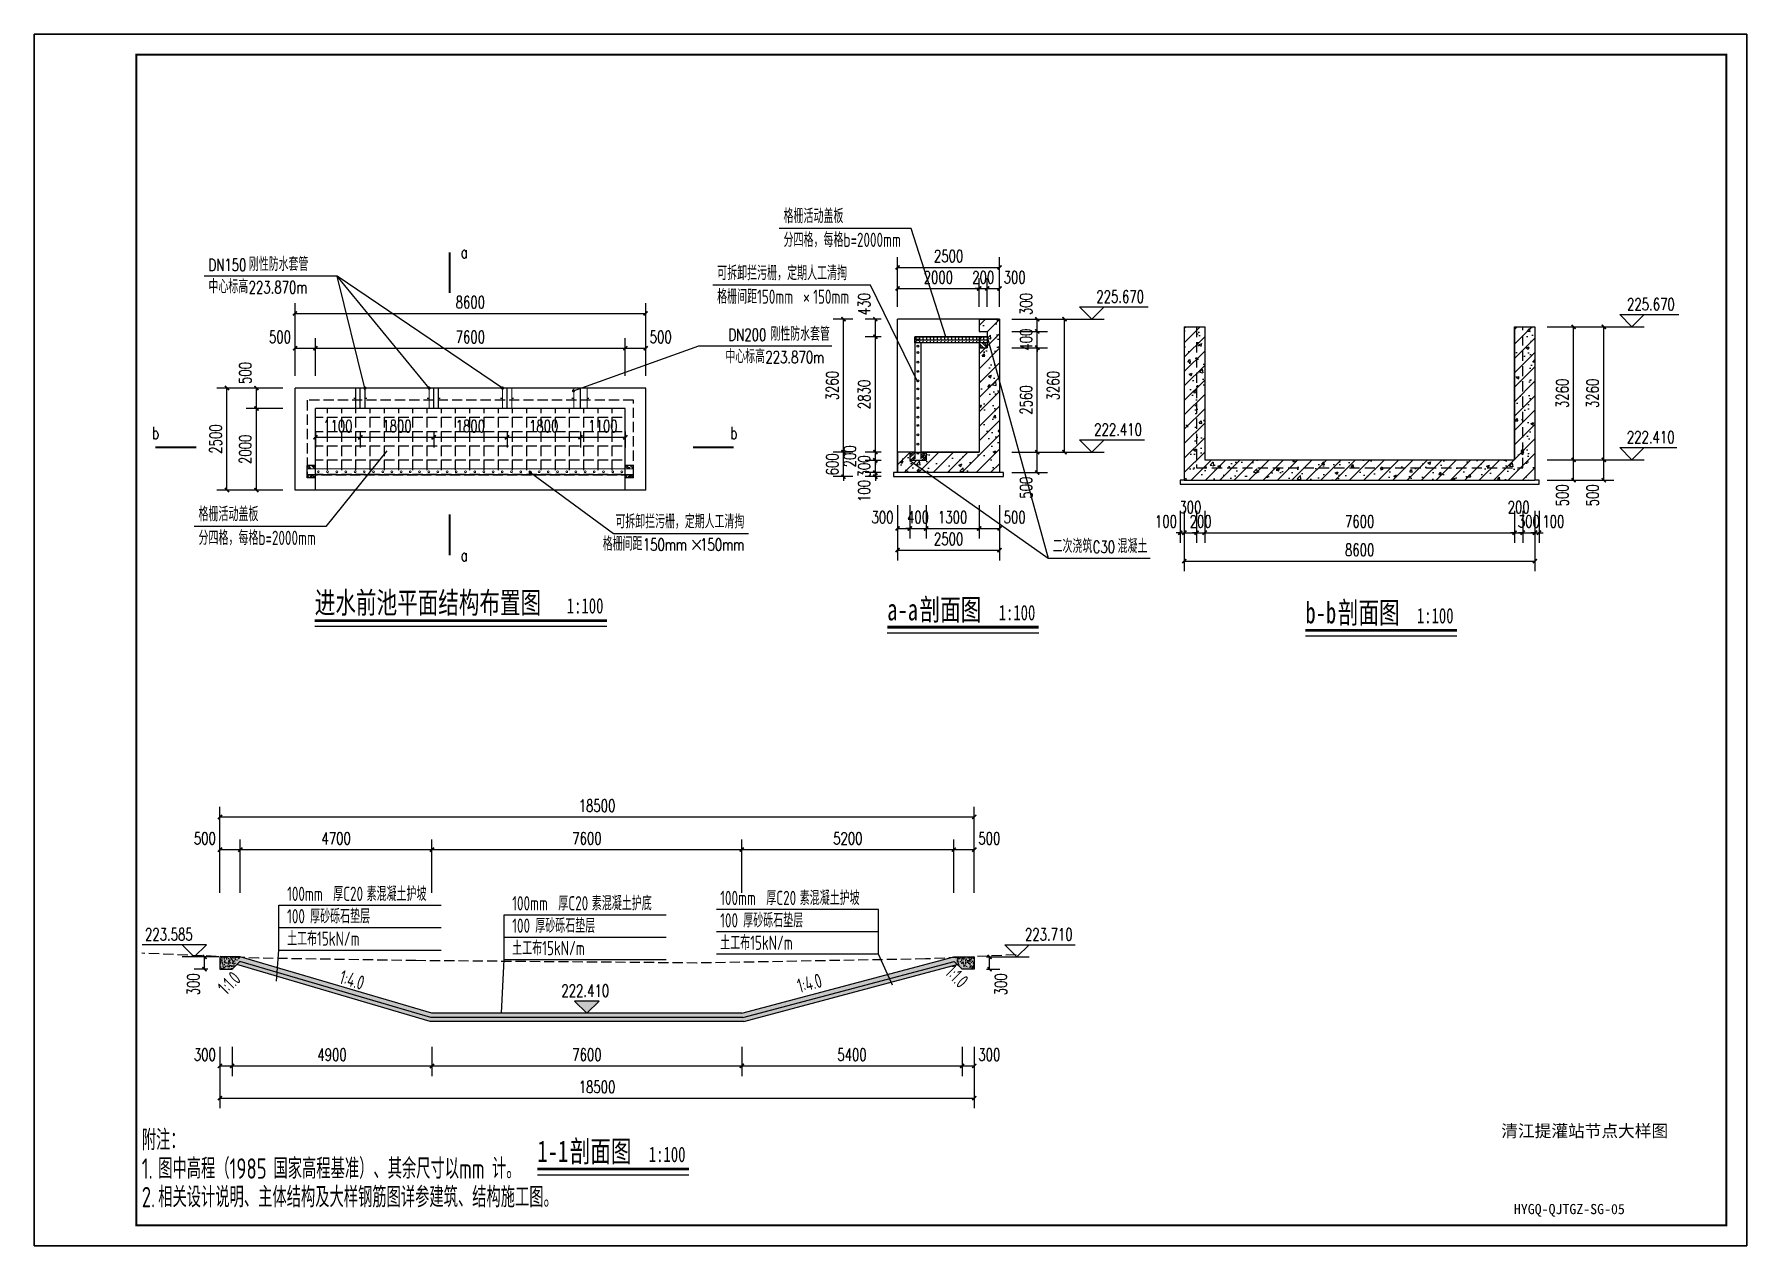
# Model space of a CAD drawing. Header units: millimetres. Extents: x -725 to 2274960, y -506 to 2980382.
# Drawn here: x 2117283 to 2159283, y 2586514 to 2616214 of the extents above; entities that cross this region are included whole.
import ezdxf

# ---------------------------------------------------------------- set-up
doc = ezdxf.new("R2010")
doc.units = ezdxf.units.MM
doc.header["$LTSCALE"] = 1000
for name, pattern in [('DASH', [0.35, 0.25, -0.1]), ('DASHED2', [0.375, 0.25, -0.125]), ('DOTE', [2.42, 2, -0.2, 0.02, -0.2])]:
    doc.linetypes.add(name, pattern=pattern)
for name, color, linetype in [('1', 1, 'Continuous'), ('AXIS', 3, 'Continuous'), ('DIM_ELEV', 3, 'Continuous'), ('DIM_LEAD', 3, 'Continuous'), ('DIM_SYMB', 3, 'Continuous'), ('DOTE', 1, 'DOTE'), ('PUB_DIM', 3, 'Continuous'), ('PUB_TITLE', 4, 'Continuous'), ('TWT_DIM', 3, 'Continuous'), ('TWT_SYMB', 3, 'Continuous'), ('YHG_文字', 7, 'Continuous'), ('YHJ_剖面_梁板', 4, 'Continuous'), ('YHJ_文字_公文、说明', 7, 'Continuous'), ('图框', 7, 'Continuous'), ('线框', 2, 'Continuous'), ('细线', 4, 'Continuous'), ('轮廓线', 2, 'Continuous'), ('附属构件', 6, 'Continuous')]:
    doc.layers.add(name, color=color, linetype=linetype)
doc.layers.add('文字', color=4, linetype='Continuous', lineweight=0)
doc.styles.add('_TCH_DIM', font='SIMPLEX', dxfattribs={"bigfont": 'GBCBIG'})
doc.styles.add('_TCH_DIM_T3', font='SIMPLEX', dxfattribs={"width": 0.705882, "bigfont": 'GBCBIG'})
doc.styles.add('_TCH_LABEL', font='COMPLEX', dxfattribs={"bigfont": 'GBCBIG'})
doc.styles.add('biaotilan', font='', dxfattribs={"width": 0.7})
doc.styles.add('TSSD_Rein', font='tssdeng.shx', dxfattribs={"width": 0.7, "bigfont": 'hztxt.shx'})
doc.styles.get('biaotilan').set_extended_font_data('SimSun')
doc.dimstyles.new('_TCH_ARCH&&100', dxfattribs={"dimtxt": 297.5, "dimasz": 100, "dimexe": 250, "dimexo": 300, "dimgap": 126.25, "dimtad": 1, "dimdec": 0, "dimzin": 0, "dimdsep": 46, "dimtxsty": '_TCH_DIM_T3', "dimblk": 'ARCHTICK', "dimcen": 0.09, "dimclrt": 7, "dimazin": 2, "dimtfac": 1, "dimtdec": 0, "dimtix": 1, "dimtmove": 2, "dimatfit": 3, "dimfxl": 75, "dimtolj": 1, "dimtzin": 0, "dimarcsym": 0})
doc.dimstyles.new('_TCH_ARCH_M_M&&100', dxfattribs={"dimtxt": 297.5, "dimasz": 100, "dimexe": 250, "dimexo": 300, "dimgap": 126.25, "dimtad": 1, "dimdec": 0, "dimzin": 0, "dimdsep": 46, "dimtxsty": '_TCH_DIM_T3', "dimblk": 'ARCHTICK', "dimcen": 0.09, "dimclrt": 7, "dimazin": 2, "dimtfac": 1, "dimtdec": 0, "dimtix": 1, "dimtmove": 2, "dimatfit": 3, "dimfxl": 75, "dimtolj": 1, "dimtzin": 0, "dimarcsym": 0})
doc.dimstyles.new('_TCH_ARCH_MM_M&&100', dxfattribs={"dimtxt": 297.5, "dimasz": 100, "dimexe": 250, "dimexo": 300, "dimgap": 126.25, "dimtad": 1, "dimdec": 0, "dimzin": 0, "dimdsep": 46, "dimtxsty": '_TCH_DIM_T3', "dimblk": 'ARCHTICK', "dimcen": 0.09, "dimclrt": 7, "dimazin": 2, "dimtfac": 1, "dimtdec": 0, "dimtix": 1, "dimtmove": 2, "dimatfit": 3, "dimfxl": 75, "dimtolj": 1, "dimtzin": 0, "dimarcsym": 0})
doc.dimstyles.new('_TWT_ARCH&&100', dxfattribs={"dimtxt": 297.5, "dimasz": 100, "dimexe": 250, "dimexo": 300, "dimgap": 126.25, "dimtad": 1, "dimdec": 0, "dimzin": 0, "dimdsep": 46, "dimtxsty": '_TCH_DIM_T3', "dimblk": 'ARCHTICK', "dimcen": 0.09, "dimclrt": 7, "dimazin": 2, "dimtfac": 1, "dimtdec": 0, "dimtix": 1, "dimtmove": 2, "dimatfit": 3, "dimfxl": 75, "dimtolj": 1, "dimtzin": 0, "dimarcsym": 0})

msp = doc.modelspace()

# ---------------------------------------------------------------- texts
at = {"layer": 'AXIS', "color": 7, "style": '_TCH_DIM'}
for s, height, p in [('可拆卸拦污栅，定期人工清掏', 337.588652, (2131537.131, 2604099.9941)), ('格栅间距', 337.58865, (2131225.8544, 2603554.8877)), ('×', 337.5887, (2133368.8331, 2603554.8877))]:
    msp.add_text(s, height=height, dxfattribs=at).set_placement(p)
at = {"layer": 'AXIS', "color": 7, "style": '_TCH_DIM', "width": 0.705882}
for p in [(2132208.8331, 2603554.8877), (2133614.5778, 2603554.8877)]:
    msp.add_text('150mm', height=297.5, dxfattribs=at).set_placement(p)
at = {"layer": 'DIM_ELEV', "color": 7, "style": '_TCH_DIM', "width": 0.705882}
for s, p in [('225.670', (2143330.7834, 2609634.0122)), ('225.670', (2156348.4089, 2609446.4355)), ('222.410', (2143278.7834, 2606374.0122)), ('222.410', (2156342.4089, 2606186.4355)), ('223.710', (2141579.8433, 2593998.7354)), ('222.410', (2130212.7899, 2592618.7928))]:
    msp.add_text(s, height=297.5, dxfattribs=at).set_placement(p)
at = {"layer": 'DIM_LEAD', "color": 7}
for s, height, style, width, p in [('格栅活动盖板', 350, 'TSSD_Rein', 0.7, (2135659.6555, 2611583.1681)), ('分四格，每格', 350, 'TSSD_Rein', 0.7, (2135659.6555, 2611000.0064)), ('b=2000mm', 350, 'TSSD_Rein', 0.7, (2137129.6555, 2611000.0064)), ('可拆卸拦污栅，定期人工清掏', 350, 'TSSD_Rein', 0.7, (2134031.3969, 2610185.5573)), ('格栅间距', 350, 'TSSD_Rein', 0.7, (2134031.3969, 2609606.2558)), ('150mm', 350, 'TSSD_Rein', 0.7, (2135011.3969, 2609606.2558)), ('150mm', 350, 'TSSD_Rein', 0.7, (2136387.1661, 2609606.2558)), ('×', 350, 'TSSD_Rein', 0.7, (2136142.1661, 2609606.2558)), ('格栅活动盖板', 350, 'TSSD_Rein', 0.7, (2121311.0159, 2604276.9793)), ('分四格，每格', 350, 'TSSD_Rein', 0.7, (2121311.0159, 2603693.8175)), ('b=2000mm', 350, 'TSSD_Rein', 0.7, (2122781.0159, 2603693.8175)), ('C30', 297.5, '_TCH_DIM', 0.705882, (2143243.2475, 2603497.7065))]:
    msp.add_text(s, height=height, dxfattribs=dict(at, style=style, width=width)).set_placement(p)
at = {"layer": 'DIM_LEAD', "color": 7, "style": '_TCH_DIM'}
for s, p in [('二次浇筑', (2142260.2688, 2603497.7065)), ('混凝土', (2143853.2475, 2603497.7065))]:
    msp.add_text(s, height=337.58865, dxfattribs=at).set_placement(p)
at = {"layer": 'DIM_SYMB', "color": 7}
for s, height, style, width, p in [('a', 297.5, '_TCH_LABEL', 0.705882, (2127744.5457, 2610722.4938)), ('b', 297.5, '_TCH_LABEL', 0.705882, (2120174.2951, 2606290.0536)), ('b', 297.5, '_TCH_LABEL', 0.705882, (2134357.6117, 2606290.0536)), ('a', 297.5, '_TCH_LABEL', 0.705882, (2127744.5457, 2603293.8838)), ('进水前池平面结构布置图', 528.691983, 'biaotilan', 0.7, (2124163.5542, 2602014.8463)), ('1:100', 377.63713, 'biaotilan', 0.7, (2130343.6386, 2602014.8463)), ('剖面图', 528.69198, 'biaotilan', 0.7, (2138996.0755, 2601846.8174)), ('b-b', 528.69198, 'biaotilan', 0.7, (2148459.899, 2601772.0843)), ('剖面图', 528.69198, 'biaotilan', 0.7, (2149253.823, 2601772.0843)), ('a-a', 528.69198, 'biaotilan', 0.7, (2138202.1514, 2601846.8174)), ('1:100', 377.63713, 'biaotilan', 0.7, (2140935.6958, 2601846.8174)), ('1:100', 377.63713, 'biaotilan', 0.7, (2151193.4433, 2601772.0843)), ('100mm', 350, 'TSSD_Rein', 0.7, (2123484.2953, 2594966.6911)), ('厚', 350, 'TSSD_Rein', 0.7, (2124615.0645, 2594966.6911)), ('C20', 350, 'TSSD_Rein', 0.7, (2124860.0645, 2594966.6911)), ('素混凝土护坡', 350, 'TSSD_Rein', 0.7, (2125434.8722, 2594966.6911)), ('100mm', 350, 'TSSD_Rein', 0.7, (2134106.3012, 2594866.1069)), ('厚', 350, 'TSSD_Rein', 0.7, (2135237.0704, 2594866.1069)), ('C20', 350, 'TSSD_Rein', 0.7, (2135482.0704, 2594866.1069)), ('素混凝土护坡', 350, 'TSSD_Rein', 0.7, (2136056.8781, 2594866.1069)), ('100', 350, 'TSSD_Rein', 0.7, (2123484.2953, 2594417.1911)), ('厚砂砾石垫层', 350, 'TSSD_Rein', 0.7, (2124049.6799, 2594417.1911)), ('100mm', 350, 'TSSD_Rein', 0.7, (2129006.0016, 2594735.2504)), ('厚', 350, 'TSSD_Rein', 0.7, (2130136.7709, 2594735.2504)), ('C20', 350, 'TSSD_Rein', 0.7, (2130381.7709, 2594735.2504)), ('素混凝土护底', 350, 'TSSD_Rein', 0.7, (2130956.5785, 2594735.2504)), ('100', 350, 'TSSD_Rein', 0.7, (2129006.0016, 2594185.7504)), ('厚砂砾石垫层', 350, 'TSSD_Rein', 0.7, (2129571.3862, 2594185.7504)), ('100', 350, 'TSSD_Rein', 0.7, (2134106.3012, 2594316.6069)), ('厚砂砾石垫层', 350, 'TSSD_Rein', 0.7, (2134671.6858, 2594316.6069)), ('土工布', 350, 'TSSD_Rein', 0.7, (2123484.2953, 2593867.6911)), ('15kN/m', 350, 'TSSD_Rein', 0.7, (2124219.2953, 2593867.6911)), ('土工布', 350, 'TSSD_Rein', 0.7, (2129006.0016, 2593636.2504)), ('15kN/m', 350, 'TSSD_Rein', 0.7, (2129741.0016, 2593636.2504)), ('土工布', 350, 'TSSD_Rein', 0.7, (2134106.3012, 2593767.1069)), ('15kN/m', 350, 'TSSD_Rein', 0.7, (2134841.3012, 2593767.1069)), ('1-1', 528.69198, 'biaotilan', 0.7, (2129622.6809, 2588565.8085)), ('剖面图', 528.69198, 'biaotilan', 0.7, (2130416.605, 2588565.8085)), ('1:100', 377.63713, 'biaotilan', 0.7, (2132356.2252, 2588565.8085))]:
    msp.add_text(s, height=height, dxfattribs=dict(at, style=style, width=width)).set_placement(p)
at = {"layer": 'PUB_DIM', "color": 7, "style": '_TCH_DIM', "width": 0.705882}
msp.add_text('223.585', height=297.5, dxfattribs=at).set_placement((2120000.6095, 2593998.7354))
at = {"layer": 'TWT_SYMB', "color": 7, "style": '_TCH_DIM'}
for s, p in [('刚性防水套管', (2122547.1448, 2610411.147)), ('中心标高', (2121557.1448, 2609862.3172)), ('刚性防水套管', (2135339.7051, 2608699.4357)), ('中心标高', (2134233.0029, 2608150.6059))]:
    msp.add_text(s, height=337.58865, dxfattribs=at).set_placement(p)
at = {"layer": 'TWT_SYMB', "color": 7, "style": '_TCH_DIM', "width": 0.705882}
for s, p in [('DN150', (2121557.1448, 2610411.147)), ('223.870m', (2122540.1235, 2609862.3172)), ('DN200', (2134309.7051, 2608699.4357)), ('223.870m', (2135215.9817, 2608150.6059))]:
    msp.add_text(s, height=297.5, dxfattribs=at).set_placement(p)
at = {"layer": 'YHG_文字', "style": 'TSSD_Rein', "width": 0.7}
for s, rotation, p in [('1:1.0', 45, (2121996.463, 2592639.9153)), ('1:4.0', 343.63750776, (2124742.1577, 2592947.5325)), ('1:4.0', 14.86222481, (2136053.073, 2592707.5623)), ('1:1.0', 315, (2139596.8236, 2593187.6848))]:
    msp.add_text(s, height=350, rotation=rotation, dxfattribs=at).set_placement(p)
at = {"layer": 'YHJ_文字_公文、说明', "style": 'TSSD_Rein', "width": 0.7}
for s, p in [('附注：', (2119920.3077, 2588856.9013)), ('1.', (2119920.3077, 2588156.9013)), ('图中高程（', (2120324.1538, 2588156.9013)), ('1985', (2122074.1538, 2588156.9013)), ('国家高程基准）、其余尺寸以', (2123151.0769, 2588156.9013)), ('mm', (2127701.0769, 2588156.9013)), ('计。', (2128508.7692, 2588156.9013)), ('2.', (2119920.3077, 2587456.9013)), ('相关设计说明、主体结构及大样钢筋图详参建筑、结构施工图。', (2120324.1538, 2587456.9013))]:
    msp.add_text(s, height=500, dxfattribs=at).set_placement(p)
at = {"layer": '图框', "style": 'biaotilan'}
for s, height, p in [('清江提灌站节点大样图', 300, (2153263.044, 2589180.3429)), ('HYGQ-QJTGZ-SG-05', 250, (2153572.4077, 2587288.3956))]:
    msp.add_text(s, height=height, dxfattribs=at).set_placement(p)

# ---------------------------------------------------------------- blocks, each defined once
blk = doc.blocks.new('HAYJZ A3')
blk.add_lwpolyline([(4975, -403417), (46975, -403417), (46975, -433117), (4975, -433117), (4975, -403417)])
at = {"const_width": 50}
blk.add_lwpolyline([(7475, -403917), (46475, -403917), (46475, -432617), (7475, -432617), (7475, -403917)], dxfattribs=at)
at = {"layer": 'PUB_TITLE'}
blk.add_lwpolyline([(4975, -433117), (46975, -433117), (46975, -403417), (4975, -403417)], close=True, dxfattribs=at)
blk = doc.blocks.new('_ArchTick')
at = {"color": 0, "linetype": 'ByBlock', "const_width": 0.4}
blk.add_lwpolyline([(-0.5, -0.5), (0.5, 0.5)], dxfattribs=at)
blk = doc.blocks.new('*D397')
at = {"layer": 'Defpoints', "color": 0, "transparency": 16777216}
for p in [(2124179, 2608518), (2123679, 2607540), (2124179, 2607540)]:
    blk.add_point(p, dxfattribs=at)
at = {"layer": 'PUB_DIM', "color": 0, "lineweight": -2, "transparency": 16777216}
for p, q in [((2123679, 2607840), (2123679, 2608768)), ((2124179, 2607840), (2124179, 2608768)), ((2123679, 2608518), (2124179, 2608518))]:
    blk.add_line(p, q, dxfattribs=at)
at = {"layer": 'PUB_DIM', "color": 0, "lineweight": -2, "transparency": 16777216, "xscale": 100, "yscale": 100, "zscale": 100, "rotation": 180}
blk.add_blockref('_ArchTick', (2123679, 2608518), dxfattribs=at)
at = {"layer": 'PUB_DIM', "color": 0, "lineweight": -2, "transparency": 16777216, "xscale": 100, "yscale": 100, "zscale": 100}
blk.add_blockref('_ArchTick', (2124179, 2608518), dxfattribs=at)
at = {"layer": 'PUB_DIM', "color": 7, "transparency": 16777216, "insert": (2123309, 2608793), "char_height": 297.5, "attachment_point": 5, "style": '_TCH_DIM_T3'}
blk.add_mtext('\\A1;500', dxfattribs=at)
blk = doc.blocks.new('*D398')
at = {"layer": 'Defpoints', "color": 0, "transparency": 16777216}
for p in [(2131779, 2608518), (2124179, 2607540), (2131779, 2607540)]:
    blk.add_point(p, dxfattribs=at)
at = {"layer": 'PUB_DIM', "color": 0, "lineweight": -2, "transparency": 16777216}
for p, q in [((2124179, 2607840), (2124179, 2608768)), ((2131779, 2607840), (2131779, 2608768)), ((2124179, 2608518), (2131779, 2608518))]:
    blk.add_line(p, q, dxfattribs=at)
at = {"layer": 'PUB_DIM', "color": 0, "lineweight": -2, "transparency": 16777216, "xscale": 100, "yscale": 100, "zscale": 100, "rotation": 180}
blk.add_blockref('_ArchTick', (2124179, 2608518), dxfattribs=at)
at = {"layer": 'PUB_DIM', "color": 0, "lineweight": -2, "transparency": 16777216, "xscale": 100, "yscale": 100, "zscale": 100}
blk.add_blockref('_ArchTick', (2131779, 2608518), dxfattribs=at)
at = {"layer": 'PUB_DIM', "color": 7, "transparency": 16777216, "insert": (2127979, 2608793), "char_height": 297.5, "attachment_point": 5, "style": '_TCH_DIM_T3'}
blk.add_mtext('\\A1;7600', dxfattribs=at)
blk = doc.blocks.new('*D399')
at = {"layer": 'Defpoints', "color": 0, "transparency": 16777216}
for p in [(2132279, 2608518), (2131779, 2607540), (2132279, 2607540)]:
    blk.add_point(p, dxfattribs=at)
at = {"layer": 'PUB_DIM', "color": 0, "lineweight": -2, "transparency": 16777216}
for p, q in [((2131779, 2607840), (2131779, 2608768)), ((2132279, 2607840), (2132279, 2608768)), ((2131779, 2608518), (2132279, 2608518))]:
    blk.add_line(p, q, dxfattribs=at)
at = {"layer": 'PUB_DIM', "color": 0, "lineweight": -2, "transparency": 16777216, "xscale": 100, "yscale": 100, "zscale": 100, "rotation": 180}
blk.add_blockref('_ArchTick', (2131779, 2608518), dxfattribs=at)
at = {"layer": 'PUB_DIM', "color": 0, "lineweight": -2, "transparency": 16777216, "xscale": 100, "yscale": 100, "zscale": 100}
blk.add_blockref('_ArchTick', (2132279, 2608518), dxfattribs=at)
at = {"layer": 'PUB_DIM', "color": 7, "transparency": 16777216, "insert": (2132649, 2608793), "char_height": 297.5, "attachment_point": 5, "style": '_TCH_DIM_T3'}
blk.add_mtext('\\A1;500', dxfattribs=at)
blk = doc.blocks.new('*D400')
at = {"layer": 'Defpoints', "color": 0, "transparency": 16777216}
for p in [(2122733, 2607540), (2123679, 2607540), (2123679, 2607040)]:
    blk.add_point(p, dxfattribs=at)
at = {"layer": 'PUB_DIM', "color": 0, "lineweight": -2, "transparency": 16777216}
for p, q in [((2123379, 2607540), (2122483, 2607540)), ((2122733, 2607040), (2122733, 2607540)), ((2123379, 2607040), (2122483, 2607040))]:
    blk.add_line(p, q, dxfattribs=at)
at = {"layer": 'PUB_DIM', "color": 0, "lineweight": -2, "transparency": 16777216, "xscale": 100, "yscale": 100, "zscale": 100}
for p, rotation in [((2122733, 2607540), 90), ((2122733, 2607040), 270)]:
    blk.add_blockref('_ArchTick', p, dxfattribs=dict(at, rotation=rotation))
at = {"layer": 'PUB_DIM', "color": 7, "transparency": 16777216, "insert": (2122458, 2607910), "char_height": 297.5, "attachment_point": 5, "rotation": 90, "style": '_TCH_DIM_T3'}
blk.add_mtext('\\A1;500', dxfattribs=at)
blk = doc.blocks.new('*D401')
at = {"layer": 'Defpoints', "color": 0, "transparency": 16777216}
for p in [(2122733, 2607040), (2123679, 2607040), (2123679, 2605040)]:
    blk.add_point(p, dxfattribs=at)
at = {"layer": 'PUB_DIM', "color": 0, "lineweight": -2, "transparency": 16777216}
for p, q in [((2123379, 2607040), (2122483, 2607040)), ((2122733, 2605040), (2122733, 2607040)), ((2123379, 2605040), (2122483, 2605040))]:
    blk.add_line(p, q, dxfattribs=at)
at = {"layer": 'PUB_DIM', "color": 0, "lineweight": -2, "transparency": 16777216, "xscale": 100, "yscale": 100, "zscale": 100}
for p, rotation in [((2122733, 2607040), 90), ((2122733, 2605040), 270)]:
    blk.add_blockref('_ArchTick', p, dxfattribs=dict(at, rotation=rotation))
at = {"layer": 'PUB_DIM', "color": 7, "transparency": 16777216, "insert": (2122458, 2606040), "char_height": 297.5, "attachment_point": 5, "rotation": 90, "style": '_TCH_DIM_T3'}
blk.add_mtext('\\A1;2000', dxfattribs=at)
blk = doc.blocks.new('*D402')
at = {"layer": 'Defpoints', "color": 0, "transparency": 16777216}
for p in [(2140457, 2604966), (2140957, 2604966), (2140957, 2604100)]:
    blk.add_point(p, dxfattribs=at)
at = {"layer": 'PUB_DIM', "color": 0, "lineweight": -2, "transparency": 16777216}
for p, q in [((2140457, 2604666), (2140457, 2603850)), ((2140957, 2604666), (2140957, 2603850)), ((2140457, 2604100), (2140957, 2604100))]:
    blk.add_line(p, q, dxfattribs=at)
at = {"layer": 'PUB_DIM', "color": 0, "lineweight": -2, "transparency": 16777216, "xscale": 100, "yscale": 100, "zscale": 100, "rotation": 180}
blk.add_blockref('_ArchTick', (2140457, 2604100), dxfattribs=at)
at = {"layer": 'PUB_DIM', "color": 0, "lineweight": -2, "transparency": 16777216, "xscale": 100, "yscale": 100, "zscale": 100}
blk.add_blockref('_ArchTick', (2140957, 2604100), dxfattribs=at)
at = {"layer": 'PUB_DIM', "color": 7, "transparency": 16777216, "insert": (2141327, 2604375), "char_height": 297.5, "attachment_point": 5, "style": '_TCH_DIM_T3'}
blk.add_mtext('\\A1;500', dxfattribs=at)
blk = doc.blocks.new('*D403')
at = {"layer": 'Defpoints', "color": 0, "transparency": 16777216}
for p in [(2139157, 2604966), (2140457, 2604966), (2140457, 2604100)]:
    blk.add_point(p, dxfattribs=at)
at = {"layer": 'PUB_DIM', "color": 0, "lineweight": -2, "transparency": 16777216}
for p, q in [((2139157, 2604666), (2139157, 2603850)), ((2140457, 2604666), (2140457, 2603850)), ((2139157, 2604100), (2140457, 2604100))]:
    blk.add_line(p, q, dxfattribs=at)
at = {"layer": 'PUB_DIM', "color": 0, "lineweight": -2, "transparency": 16777216, "xscale": 100, "yscale": 100, "zscale": 100, "rotation": 180}
blk.add_blockref('_ArchTick', (2139157, 2604100), dxfattribs=at)
at = {"layer": 'PUB_DIM', "color": 0, "lineweight": -2, "transparency": 16777216, "xscale": 100, "yscale": 100, "zscale": 100}
blk.add_blockref('_ArchTick', (2140457, 2604100), dxfattribs=at)
at = {"layer": 'PUB_DIM', "color": 7, "transparency": 16777216, "insert": (2139807, 2604375), "char_height": 297.5, "attachment_point": 5, "style": '_TCH_DIM_T3'}
blk.add_mtext('\\A1;1300', dxfattribs=at)
blk = doc.blocks.new('*D404')
at = {"layer": 'Defpoints', "color": 0, "transparency": 16777216}
for p in [(2138757, 2604966), (2139157, 2604966), (2139157, 2604100)]:
    blk.add_point(p, dxfattribs=at)
at = {"layer": 'PUB_DIM', "color": 0, "lineweight": -2, "transparency": 16777216}
for p, q in [((2138757, 2604666), (2138757, 2603850)), ((2139157, 2604666), (2139157, 2603850)), ((2138757, 2604100), (2138657, 2604100)), ((2138757, 2604100), (2139157, 2604100)), ((2139157, 2604100), (2139257, 2604100))]:
    blk.add_line(p, q, dxfattribs=at)
at = {"layer": 'PUB_DIM', "color": 0, "lineweight": -2, "transparency": 16777216, "xscale": 100, "yscale": 100, "zscale": 100}
blk.add_blockref('_ArchTick', (2138757, 2604100), dxfattribs=at)
at = {"layer": 'PUB_DIM', "color": 0, "lineweight": -2, "transparency": 16777216, "xscale": 100, "yscale": 100, "zscale": 100, "rotation": 180}
blk.add_blockref('_ArchTick', (2139157, 2604100), dxfattribs=at)
at = {"layer": 'PUB_DIM', "color": 7, "transparency": 16777216, "insert": (2138957, 2604375), "char_height": 297.5, "attachment_point": 5, "style": '_TCH_DIM_T3'}
blk.add_mtext('\\A1;400', dxfattribs=at)
blk = doc.blocks.new('*D405')
at = {"layer": 'Defpoints', "color": 0, "transparency": 16777216}
for p in [(2138457, 2604966), (2138757, 2604966), (2138757, 2604100)]:
    blk.add_point(p, dxfattribs=at)
at = {"layer": 'PUB_DIM', "color": 0, "lineweight": -2, "transparency": 16777216}
for p, q in [((2138457, 2604666), (2138457, 2603850)), ((2138757, 2604666), (2138757, 2603850)), ((2138457, 2604100), (2138757, 2604100))]:
    blk.add_line(p, q, dxfattribs=at)
at = {"layer": 'PUB_DIM', "color": 0, "lineweight": -2, "transparency": 16777216, "xscale": 100, "yscale": 100, "zscale": 100, "rotation": 180}
blk.add_blockref('_ArchTick', (2138457, 2604100), dxfattribs=at)
at = {"layer": 'PUB_DIM', "color": 0, "lineweight": -2, "transparency": 16777216, "xscale": 100, "yscale": 100, "zscale": 100}
blk.add_blockref('_ArchTick', (2138757, 2604100), dxfattribs=at)
at = {"layer": 'PUB_DIM', "color": 7, "transparency": 16777216, "insert": (2138087, 2604375), "char_height": 297.5, "attachment_point": 5, "style": '_TCH_DIM_T3'}
blk.add_mtext('\\A1;300', dxfattribs=at)
blk = doc.blocks.new('*D406')
at = {"layer": 'Defpoints', "color": 0, "transparency": 16777216}
for p in [(2138457, 2604966), (2140957, 2604966), (2140957, 2603567)]:
    blk.add_point(p, dxfattribs=at)
at = {"layer": 'PUB_DIM', "color": 0, "lineweight": -2, "transparency": 16777216}
for p, q in [((2138457, 2604666), (2138457, 2603317)), ((2140957, 2604666), (2140957, 2603317)), ((2138457, 2603567), (2140957, 2603567))]:
    blk.add_line(p, q, dxfattribs=at)
at = {"layer": 'PUB_DIM', "color": 0, "lineweight": -2, "transparency": 16777216, "xscale": 100, "yscale": 100, "zscale": 100, "rotation": 180}
blk.add_blockref('_ArchTick', (2138457, 2603567), dxfattribs=at)
at = {"layer": 'PUB_DIM', "color": 0, "lineweight": -2, "transparency": 16777216, "xscale": 100, "yscale": 100, "zscale": 100}
blk.add_blockref('_ArchTick', (2140957, 2603567), dxfattribs=at)
at = {"layer": 'PUB_DIM', "color": 7, "transparency": 16777216, "insert": (2139707, 2603842), "char_height": 297.5, "attachment_point": 5, "style": '_TCH_DIM_T3'}
blk.add_mtext('\\A1;2500', dxfattribs=at)
blk = doc.blocks.new('*D407')
at = {"layer": 'Defpoints', "color": 0, "transparency": 16777216}
for p in [(2140957, 2605969), (2141883, 2605969), (2140957, 2605469)]:
    blk.add_point(p, dxfattribs=at)
at = {"layer": 'PUB_DIM', "color": 0, "lineweight": -2, "transparency": 16777216}
for p, q in [((2141257, 2605969), (2142133, 2605969)), ((2141883, 2605469), (2141883, 2605969)), ((2141257, 2605469), (2142133, 2605469))]:
    blk.add_line(p, q, dxfattribs=at)
at = {"layer": 'PUB_DIM', "color": 0, "lineweight": -2, "transparency": 16777216, "xscale": 100, "yscale": 100, "zscale": 100}
for p, rotation in [((2141883, 2605969), 90), ((2141883, 2605469), 270)]:
    blk.add_blockref('_ArchTick', p, dxfattribs=dict(at, rotation=rotation))
at = {"layer": 'PUB_DIM', "color": 7, "transparency": 16777216, "insert": (2141608, 2605099), "char_height": 297.5, "attachment_point": 5, "rotation": 90, "style": '_TCH_DIM_T3'}
blk.add_mtext('\\A1;500', dxfattribs=at)
blk = doc.blocks.new('*D408')
at = {"layer": 'Defpoints', "color": 0, "transparency": 16777216}
for p in [(2140957, 2608529), (2141883, 2608529), (2140957, 2605969)]:
    blk.add_point(p, dxfattribs=at)
at = {"layer": 'PUB_DIM', "color": 0, "lineweight": -2, "transparency": 16777216}
for p, q in [((2141257, 2608529), (2142133, 2608529)), ((2141883, 2605969), (2141883, 2608529)), ((2141257, 2605969), (2142133, 2605969))]:
    blk.add_line(p, q, dxfattribs=at)
at = {"layer": 'PUB_DIM', "color": 0, "lineweight": -2, "transparency": 16777216, "xscale": 100, "yscale": 100, "zscale": 100}
for p, rotation in [((2141883, 2608529), 90), ((2141883, 2605969), 270)]:
    blk.add_blockref('_ArchTick', p, dxfattribs=dict(at, rotation=rotation))
at = {"layer": 'PUB_DIM', "color": 7, "transparency": 16777216, "insert": (2141608, 2607249), "char_height": 297.5, "attachment_point": 5, "rotation": 90, "style": '_TCH_DIM_T3'}
blk.add_mtext('\\A1;2560', dxfattribs=at)
blk = doc.blocks.new('*D409')
at = {"layer": 'Defpoints', "color": 0, "transparency": 16777216}
for p in [(2140957, 2608929), (2141883, 2608929), (2140957, 2608529)]:
    blk.add_point(p, dxfattribs=at)
at = {"layer": 'PUB_DIM', "color": 0, "lineweight": -2, "transparency": 16777216}
for p, q in [((2141257, 2608929), (2142133, 2608929)), ((2141883, 2608929), (2141883, 2609029)), ((2141883, 2608529), (2141883, 2608929)), ((2141257, 2608529), (2142133, 2608529)), ((2141883, 2608529), (2141883, 2608429))]:
    blk.add_line(p, q, dxfattribs=at)
at = {"layer": 'PUB_DIM', "color": 0, "lineweight": -2, "transparency": 16777216, "xscale": 100, "yscale": 100, "zscale": 100}
for p, rotation in [((2141883, 2608929), 270), ((2141883, 2608529), 90)]:
    blk.add_blockref('_ArchTick', p, dxfattribs=dict(at, rotation=rotation))
at = {"layer": 'PUB_DIM', "color": 7, "transparency": 16777216, "insert": (2141608, 2608729), "char_height": 297.5, "attachment_point": 5, "rotation": 90, "style": '_TCH_DIM_T3'}
blk.add_mtext('\\A1;400', dxfattribs=at)
blk = doc.blocks.new('*D410')
at = {"layer": 'Defpoints', "color": 0, "transparency": 16777216}
for p in [(2140957, 2609229), (2141883, 2609229), (2140957, 2608929)]:
    blk.add_point(p, dxfattribs=at)
at = {"layer": 'PUB_DIM', "color": 0, "lineweight": -2, "transparency": 16777216}
for p, q in [((2141257, 2609229), (2142133, 2609229)), ((2141883, 2608929), (2141883, 2609229)), ((2141257, 2608929), (2142133, 2608929))]:
    blk.add_line(p, q, dxfattribs=at)
at = {"layer": 'PUB_DIM', "color": 0, "lineweight": -2, "transparency": 16777216, "xscale": 100, "yscale": 100, "zscale": 100}
for p, rotation in [((2141883, 2609229), 90), ((2141883, 2608929), 270)]:
    blk.add_blockref('_ArchTick', p, dxfattribs=dict(at, rotation=rotation))
at = {"layer": 'PUB_DIM', "color": 7, "transparency": 16777216, "insert": (2141608, 2609599), "char_height": 297.5, "attachment_point": 5, "rotation": 90, "style": '_TCH_DIM_T3'}
blk.add_mtext('\\A1;300', dxfattribs=at)
blk = doc.blocks.new('*D411')
at = {"layer": 'Defpoints', "color": 0, "transparency": 16777216}
for p in [(2141257, 2609229), (2142549, 2609229), (2141257, 2605969)]:
    blk.add_point(p, dxfattribs=at)
at = {"layer": 'PUB_DIM', "color": 0, "lineweight": -2, "transparency": 16777216}
for p, q in [((2141557, 2609229), (2142799, 2609229)), ((2142549, 2605969), (2142549, 2609229)), ((2141557, 2605969), (2142799, 2605969))]:
    blk.add_line(p, q, dxfattribs=at)
at = {"layer": 'PUB_DIM', "color": 0, "lineweight": -2, "transparency": 16777216, "xscale": 100, "yscale": 100, "zscale": 100}
for p, rotation in [((2142549, 2609229), 90), ((2142549, 2605969), 270)]:
    blk.add_blockref('_ArchTick', p, dxfattribs=dict(at, rotation=rotation))
at = {"layer": 'PUB_DIM', "color": 7, "transparency": 16777216, "insert": (2142274, 2607599), "char_height": 297.5, "attachment_point": 5, "rotation": 90, "style": '_TCH_DIM_T3'}
blk.add_mtext('\\A1;3260', dxfattribs=at)
blk = doc.blocks.new('*D412')
at = {"layer": 'Defpoints', "color": 0, "transparency": 16777216}
for p in [(2122009, 2607540), (2123679, 2607540), (2123679, 2605040)]:
    blk.add_point(p, dxfattribs=at)
at = {"layer": 'PUB_DIM', "color": 0, "lineweight": -2, "transparency": 16777216}
for p, q in [((2123379, 2607540), (2121759, 2607540)), ((2122009, 2605040), (2122009, 2607540)), ((2123379, 2605040), (2121759, 2605040))]:
    blk.add_line(p, q, dxfattribs=at)
at = {"layer": 'PUB_DIM', "color": 0, "lineweight": -2, "transparency": 16777216, "xscale": 100, "yscale": 100, "zscale": 100}
for p, rotation in [((2122009, 2607540), 90), ((2122009, 2605040), 270)]:
    blk.add_blockref('_ArchTick', p, dxfattribs=dict(at, rotation=rotation))
at = {"layer": 'PUB_DIM', "color": 7, "transparency": 16777216, "insert": (2121734, 2606290), "char_height": 297.5, "attachment_point": 5, "rotation": 90, "style": '_TCH_DIM_T3'}
blk.add_mtext('\\A1;2500', dxfattribs=at)
blk = doc.blocks.new('*D413')
at = {"layer": 'Defpoints', "color": 0, "transparency": 16777216}
for p in [(2132279, 2609370), (2123679, 2607540), (2132279, 2607540)]:
    blk.add_point(p, dxfattribs=at)
at = {"layer": 'PUB_DIM', "color": 0, "lineweight": -2, "transparency": 16777216}
for p, q in [((2123679, 2607840), (2123679, 2609620)), ((2132279, 2607840), (2132279, 2609620)), ((2123679, 2609370), (2132279, 2609370))]:
    blk.add_line(p, q, dxfattribs=at)
at = {"layer": 'PUB_DIM', "color": 0, "lineweight": -2, "transparency": 16777216, "xscale": 100, "yscale": 100, "zscale": 100, "rotation": 180}
blk.add_blockref('_ArchTick', (2123679, 2609370), dxfattribs=at)
at = {"layer": 'PUB_DIM', "color": 0, "lineweight": -2, "transparency": 16777216, "xscale": 100, "yscale": 100, "zscale": 100}
blk.add_blockref('_ArchTick', (2132279, 2609370), dxfattribs=at)
at = {"layer": 'PUB_DIM', "color": 7, "transparency": 16777216, "insert": (2127979, 2609645), "char_height": 297.5, "attachment_point": 5, "style": '_TCH_DIM_T3'}
blk.add_mtext('\\A1;8600', dxfattribs=at)
blk = doc.blocks.new('*D414')
at = {"layer": 'Defpoints', "color": 0, "transparency": 16777216}
for p in [(2130679, 2606779), (2131779, 2606779), (2131779, 2606333)]:
    blk.add_point(p, dxfattribs=at)
at = {"layer": 'TWT_DIM', "color": 0, "lineweight": -2, "transparency": 16777216}
for p, q in [((2130679, 2606479), (2130679, 2606083)), ((2130679, 2606333), (2131779, 2606333)), ((2131779, 2606479), (2131779, 2606083))]:
    blk.add_line(p, q, dxfattribs=at)
at = {"layer": 'TWT_DIM', "color": 0, "lineweight": -2, "transparency": 16777216, "xscale": 100, "yscale": 100, "zscale": 100, "rotation": 180}
blk.add_blockref('_ArchTick', (2130679, 2606333), dxfattribs=at)
at = {"layer": 'TWT_DIM', "color": 0, "lineweight": -2, "transparency": 16777216, "xscale": 100, "yscale": 100, "zscale": 100}
blk.add_blockref('_ArchTick', (2131779, 2606333), dxfattribs=at)
at = {"layer": 'TWT_DIM', "color": 7, "transparency": 16777216, "insert": (2131229, 2606608), "char_height": 297.5, "attachment_point": 5, "style": '_TCH_DIM_T3'}
blk.add_mtext('\\A1;1100', dxfattribs=at)
blk = doc.blocks.new('*D415')
at = {"layer": 'Defpoints', "color": 0, "transparency": 16777216}
for p in [(2128879, 2606779), (2130679, 2606779), (2130679, 2606333)]:
    blk.add_point(p, dxfattribs=at)
at = {"layer": 'TWT_DIM', "color": 0, "lineweight": -2, "transparency": 16777216}
for p, q in [((2128879, 2606479), (2128879, 2606083)), ((2128879, 2606333), (2130679, 2606333)), ((2130679, 2606479), (2130679, 2606083))]:
    blk.add_line(p, q, dxfattribs=at)
at = {"layer": 'TWT_DIM', "color": 0, "lineweight": -2, "transparency": 16777216, "xscale": 100, "yscale": 100, "zscale": 100, "rotation": 180}
blk.add_blockref('_ArchTick', (2128879, 2606333), dxfattribs=at)
at = {"layer": 'TWT_DIM', "color": 0, "lineweight": -2, "transparency": 16777216, "xscale": 100, "yscale": 100, "zscale": 100}
blk.add_blockref('_ArchTick', (2130679, 2606333), dxfattribs=at)
at = {"layer": 'TWT_DIM', "color": 7, "transparency": 16777216, "insert": (2129779, 2606608), "char_height": 297.5, "attachment_point": 5, "style": '_TCH_DIM_T3'}
blk.add_mtext('\\A1;1800', dxfattribs=at)
blk = doc.blocks.new('*D416')
at = {"layer": 'Defpoints', "color": 0, "transparency": 16777216}
for p in [(2127079, 2606779), (2128879, 2606779), (2128879, 2606333)]:
    blk.add_point(p, dxfattribs=at)
at = {"layer": 'TWT_DIM', "color": 0, "lineweight": -2, "transparency": 16777216}
for p, q in [((2127079, 2606479), (2127079, 2606083)), ((2127079, 2606333), (2128879, 2606333)), ((2128879, 2606479), (2128879, 2606083))]:
    blk.add_line(p, q, dxfattribs=at)
at = {"layer": 'TWT_DIM', "color": 0, "lineweight": -2, "transparency": 16777216, "xscale": 100, "yscale": 100, "zscale": 100, "rotation": 180}
blk.add_blockref('_ArchTick', (2127079, 2606333), dxfattribs=at)
at = {"layer": 'TWT_DIM', "color": 0, "lineweight": -2, "transparency": 16777216, "xscale": 100, "yscale": 100, "zscale": 100}
blk.add_blockref('_ArchTick', (2128879, 2606333), dxfattribs=at)
at = {"layer": 'TWT_DIM', "color": 7, "transparency": 16777216, "insert": (2127979, 2606608), "char_height": 297.5, "attachment_point": 5, "style": '_TCH_DIM_T3'}
blk.add_mtext('\\A1;1800', dxfattribs=at)
blk = doc.blocks.new('*D417')
at = {"layer": 'Defpoints', "color": 0, "transparency": 16777216}
for p in [(2125279, 2606779), (2127079, 2606779), (2127079, 2606333)]:
    blk.add_point(p, dxfattribs=at)
at = {"layer": 'TWT_DIM', "color": 0, "lineweight": -2, "transparency": 16777216}
for p, q in [((2125279, 2606479), (2125279, 2606083)), ((2125279, 2606333), (2127079, 2606333)), ((2127079, 2606479), (2127079, 2606083))]:
    blk.add_line(p, q, dxfattribs=at)
at = {"layer": 'TWT_DIM', "color": 0, "lineweight": -2, "transparency": 16777216, "xscale": 100, "yscale": 100, "zscale": 100, "rotation": 180}
blk.add_blockref('_ArchTick', (2125279, 2606333), dxfattribs=at)
at = {"layer": 'TWT_DIM', "color": 0, "lineweight": -2, "transparency": 16777216, "xscale": 100, "yscale": 100, "zscale": 100}
blk.add_blockref('_ArchTick', (2127079, 2606333), dxfattribs=at)
at = {"layer": 'TWT_DIM', "color": 7, "transparency": 16777216, "insert": (2126179, 2606608), "char_height": 297.5, "attachment_point": 5, "style": '_TCH_DIM_T3'}
blk.add_mtext('\\A1;1800', dxfattribs=at)
blk = doc.blocks.new('*D418')
at = {"layer": 'Defpoints', "color": 0, "transparency": 16777216}
for p in [(2124179, 2606779), (2125279, 2606779), (2125279, 2606333)]:
    blk.add_point(p, dxfattribs=at)
at = {"layer": 'TWT_DIM', "color": 0, "lineweight": -2, "transparency": 16777216}
for p, q in [((2124179, 2606479), (2124179, 2606083)), ((2124179, 2606333), (2125279, 2606333)), ((2125279, 2606479), (2125279, 2606083))]:
    blk.add_line(p, q, dxfattribs=at)
at = {"layer": 'TWT_DIM', "color": 0, "lineweight": -2, "transparency": 16777216, "xscale": 100, "yscale": 100, "zscale": 100, "rotation": 180}
blk.add_blockref('_ArchTick', (2124179, 2606333), dxfattribs=at)
at = {"layer": 'TWT_DIM', "color": 0, "lineweight": -2, "transparency": 16777216, "xscale": 100, "yscale": 100, "zscale": 100}
blk.add_blockref('_ArchTick', (2125279, 2606333), dxfattribs=at)
at = {"layer": 'TWT_DIM', "color": 7, "transparency": 16777216, "insert": (2124729, 2606608), "char_height": 297.5, "attachment_point": 5, "style": '_TCH_DIM_T3'}
blk.add_mtext('\\A1;1100', dxfattribs=at)
blk = doc.blocks.new('*D419')
at = {"layer": 'Defpoints', "color": 0, "transparency": 16777216}
for p in [(2121459, 2593594), (2121837, 2593594), (2121837, 2593294)]:
    blk.add_point(p, dxfattribs=at)
at = {"layer": 'PUB_DIM', "color": 0, "lineweight": -2, "transparency": 16777216}
for p, q in [((2121537, 2593594), (2121209, 2593594)), ((2121459, 2593294), (2121459, 2593594)), ((2121537, 2593294), (2121209, 2593294))]:
    blk.add_line(p, q, dxfattribs=at)
at = {"layer": 'PUB_DIM', "color": 0, "lineweight": -2, "transparency": 16777216, "xscale": 100, "yscale": 100, "zscale": 100}
for p, rotation in [((2121459, 2593594), 90), ((2121459, 2593294), 270)]:
    blk.add_blockref('_ArchTick', p, dxfattribs=dict(at, rotation=rotation))
at = {"layer": 'PUB_DIM', "color": 7, "transparency": 16777216, "insert": (2121184, 2592924), "char_height": 297.5, "attachment_point": 5, "rotation": 90, "style": '_TCH_DIM_T3'}
blk.add_mtext('\\A1;300', dxfattribs=at)
blk = doc.blocks.new('*D420')
at = {"layer": 'Defpoints', "color": 0, "transparency": 16777216}
for p in [(2140337, 2596225), (2139837, 2594867), (2140337, 2594867)]:
    blk.add_point(p, dxfattribs=at)
at = {"layer": 'PUB_DIM', "color": 0, "lineweight": -2, "transparency": 16777216}
for p, q in [((2139837, 2595167), (2139837, 2596475)), ((2140337, 2595167), (2140337, 2596475)), ((2139837, 2596225), (2140337, 2596225))]:
    blk.add_line(p, q, dxfattribs=at)
at = {"layer": 'PUB_DIM', "color": 0, "lineweight": -2, "transparency": 16777216, "xscale": 100, "yscale": 100, "zscale": 100, "rotation": 180}
blk.add_blockref('_ArchTick', (2139837, 2596225), dxfattribs=at)
at = {"layer": 'PUB_DIM', "color": 0, "lineweight": -2, "transparency": 16777216, "xscale": 100, "yscale": 100, "zscale": 100}
blk.add_blockref('_ArchTick', (2140337, 2596225), dxfattribs=at)
at = {"layer": 'PUB_DIM', "color": 7, "transparency": 16777216, "insert": (2140707, 2596500), "char_height": 297.5, "attachment_point": 5, "style": '_TCH_DIM_T3'}
blk.add_mtext('\\A1;500', dxfattribs=at)
blk = doc.blocks.new('*D421')
at = {"layer": 'Defpoints', "color": 0, "transparency": 16777216}
for p in [(2139837, 2596225), (2134637, 2594867), (2139837, 2594867)]:
    blk.add_point(p, dxfattribs=at)
at = {"layer": 'PUB_DIM', "color": 0, "lineweight": -2, "transparency": 16777216}
for p, q in [((2134637, 2595167), (2134637, 2596475)), ((2139837, 2595167), (2139837, 2596475)), ((2134637, 2596225), (2139837, 2596225))]:
    blk.add_line(p, q, dxfattribs=at)
at = {"layer": 'PUB_DIM', "color": 0, "lineweight": -2, "transparency": 16777216, "xscale": 100, "yscale": 100, "zscale": 100, "rotation": 180}
blk.add_blockref('_ArchTick', (2134637, 2596225), dxfattribs=at)
at = {"layer": 'PUB_DIM', "color": 0, "lineweight": -2, "transparency": 16777216, "xscale": 100, "yscale": 100, "zscale": 100}
blk.add_blockref('_ArchTick', (2139837, 2596225), dxfattribs=at)
at = {"layer": 'PUB_DIM', "color": 7, "transparency": 16777216, "insert": (2137237, 2596500), "char_height": 297.5, "attachment_point": 5, "style": '_TCH_DIM_T3'}
blk.add_mtext('\\A1;5200', dxfattribs=at)
blk = doc.blocks.new('*D422')
at = {"layer": 'Defpoints', "color": 0, "transparency": 16777216}
for p in [(2134637, 2596225), (2127037, 2594867), (2134637, 2594867)]:
    blk.add_point(p, dxfattribs=at)
at = {"layer": 'PUB_DIM', "color": 0, "lineweight": -2, "transparency": 16777216}
for p, q in [((2127037, 2595167), (2127037, 2596475)), ((2134637, 2595167), (2134637, 2596475)), ((2127037, 2596225), (2134637, 2596225))]:
    blk.add_line(p, q, dxfattribs=at)
at = {"layer": 'PUB_DIM', "color": 0, "lineweight": -2, "transparency": 16777216, "xscale": 100, "yscale": 100, "zscale": 100, "rotation": 180}
blk.add_blockref('_ArchTick', (2127037, 2596225), dxfattribs=at)
at = {"layer": 'PUB_DIM', "color": 0, "lineweight": -2, "transparency": 16777216, "xscale": 100, "yscale": 100, "zscale": 100}
blk.add_blockref('_ArchTick', (2134637, 2596225), dxfattribs=at)
at = {"layer": 'PUB_DIM', "color": 7, "transparency": 16777216, "insert": (2130837, 2596500), "char_height": 297.5, "attachment_point": 5, "style": '_TCH_DIM_T3'}
blk.add_mtext('\\A1;7600', dxfattribs=at)
blk = doc.blocks.new('*D423')
at = {"layer": 'Defpoints', "color": 0, "transparency": 16777216}
for p in [(2127037, 2596225), (2122337, 2594867), (2127037, 2594867)]:
    blk.add_point(p, dxfattribs=at)
at = {"layer": 'PUB_DIM', "color": 0, "lineweight": -2, "transparency": 16777216}
for p, q in [((2122337, 2595167), (2122337, 2596475)), ((2127037, 2595167), (2127037, 2596475)), ((2122337, 2596225), (2127037, 2596225))]:
    blk.add_line(p, q, dxfattribs=at)
at = {"layer": 'PUB_DIM', "color": 0, "lineweight": -2, "transparency": 16777216, "xscale": 100, "yscale": 100, "zscale": 100, "rotation": 180}
blk.add_blockref('_ArchTick', (2122337, 2596225), dxfattribs=at)
at = {"layer": 'PUB_DIM', "color": 0, "lineweight": -2, "transparency": 16777216, "xscale": 100, "yscale": 100, "zscale": 100}
blk.add_blockref('_ArchTick', (2127037, 2596225), dxfattribs=at)
at = {"layer": 'PUB_DIM', "color": 7, "transparency": 16777216, "insert": (2124687, 2596500), "char_height": 297.5, "attachment_point": 5, "style": '_TCH_DIM_T3'}
blk.add_mtext('\\A1;4700', dxfattribs=at)
blk = doc.blocks.new('*D424')
at = {"layer": 'Defpoints', "color": 0, "transparency": 16777216}
for p in [(2122337, 2596225), (2121837, 2594867), (2122337, 2594867)]:
    blk.add_point(p, dxfattribs=at)
at = {"layer": 'PUB_DIM', "color": 0, "lineweight": -2, "transparency": 16777216}
for p, q in [((2121837, 2595167), (2121837, 2596475)), ((2122337, 2595167), (2122337, 2596475)), ((2121837, 2596225), (2122337, 2596225))]:
    blk.add_line(p, q, dxfattribs=at)
at = {"layer": 'PUB_DIM', "color": 0, "lineweight": -2, "transparency": 16777216, "xscale": 100, "yscale": 100, "zscale": 100, "rotation": 180}
blk.add_blockref('_ArchTick', (2121837, 2596225), dxfattribs=at)
at = {"layer": 'PUB_DIM', "color": 0, "lineweight": -2, "transparency": 16777216, "xscale": 100, "yscale": 100, "zscale": 100}
blk.add_blockref('_ArchTick', (2122337, 2596225), dxfattribs=at)
at = {"layer": 'PUB_DIM', "color": 7, "transparency": 16777216, "insert": (2121467, 2596500), "char_height": 297.5, "attachment_point": 5, "style": '_TCH_DIM_T3'}
blk.add_mtext('\\A1;500', dxfattribs=at)
blk = doc.blocks.new('*D425')
at = {"layer": 'Defpoints', "color": 0, "transparency": 16777216}
for p in [(2140337, 2593594), (2140714, 2593594), (2140337, 2593294)]:
    blk.add_point(p, dxfattribs=at)
at = {"layer": 'PUB_DIM', "color": 0, "lineweight": -2, "transparency": 16777216}
for p, q in [((2140637, 2593594), (2140964, 2593594)), ((2140714, 2593294), (2140714, 2593594)), ((2140637, 2593294), (2140964, 2593294))]:
    blk.add_line(p, q, dxfattribs=at)
at = {"layer": 'PUB_DIM', "color": 0, "lineweight": -2, "transparency": 16777216, "xscale": 100, "yscale": 100, "zscale": 100}
for p, rotation in [((2140714, 2593594), 90), ((2140714, 2593294), 270)]:
    blk.add_blockref('_ArchTick', p, dxfattribs=dict(at, rotation=rotation))
at = {"layer": 'PUB_DIM', "color": 7, "transparency": 16777216, "insert": (2140989, 2592924), "char_height": 297.5, "attachment_point": 5, "rotation": 90, "style": '_TCH_DIM_T3'}
blk.add_mtext('\\A1;300', dxfattribs=at)
blk = doc.blocks.new('*D426')
at = {"layer": 'Defpoints', "color": 0, "transparency": 16777216}
for p in [(2121837, 2591687), (2122137, 2591687), (2122137, 2590923)]:
    blk.add_point(p, dxfattribs=at)
at = {"layer": 'PUB_DIM', "color": 0, "lineweight": -2, "transparency": 16777216}
for p, q in [((2121837, 2591387), (2121837, 2590673)), ((2122137, 2591387), (2122137, 2590673)), ((2121837, 2590923), (2122137, 2590923))]:
    blk.add_line(p, q, dxfattribs=at)
at = {"layer": 'PUB_DIM', "color": 0, "lineweight": -2, "transparency": 16777216, "xscale": 100, "yscale": 100, "zscale": 100, "rotation": 180}
blk.add_blockref('_ArchTick', (2121837, 2590923), dxfattribs=at)
at = {"layer": 'PUB_DIM', "color": 0, "lineweight": -2, "transparency": 16777216, "xscale": 100, "yscale": 100, "zscale": 100}
blk.add_blockref('_ArchTick', (2122137, 2590923), dxfattribs=at)
at = {"layer": 'PUB_DIM', "color": 7, "transparency": 16777216, "insert": (2121467, 2591198), "char_height": 297.5, "attachment_point": 5, "style": '_TCH_DIM_T3'}
blk.add_mtext('\\A1;300', dxfattribs=at)
blk = doc.blocks.new('*D427')
at = {"layer": 'Defpoints', "color": 0, "transparency": 16777216}
for p in [(2122137, 2591687), (2127037, 2591687), (2127037, 2590923)]:
    blk.add_point(p, dxfattribs=at)
at = {"layer": 'PUB_DIM', "color": 0, "lineweight": -2, "transparency": 16777216}
for p, q in [((2122137, 2591387), (2122137, 2590673)), ((2127037, 2591387), (2127037, 2590673)), ((2122137, 2590923), (2127037, 2590923))]:
    blk.add_line(p, q, dxfattribs=at)
at = {"layer": 'PUB_DIM', "color": 0, "lineweight": -2, "transparency": 16777216, "xscale": 100, "yscale": 100, "zscale": 100, "rotation": 180}
blk.add_blockref('_ArchTick', (2122137, 2590923), dxfattribs=at)
at = {"layer": 'PUB_DIM', "color": 0, "lineweight": -2, "transparency": 16777216, "xscale": 100, "yscale": 100, "zscale": 100}
blk.add_blockref('_ArchTick', (2127037, 2590923), dxfattribs=at)
at = {"layer": 'PUB_DIM', "color": 7, "transparency": 16777216, "insert": (2124587, 2591198), "char_height": 297.5, "attachment_point": 5, "style": '_TCH_DIM_T3'}
blk.add_mtext('\\A1;4900', dxfattribs=at)
blk = doc.blocks.new('*D428')
at = {"layer": 'Defpoints', "color": 0, "transparency": 16777216}
for p in [(2127037, 2591687), (2134637, 2591687), (2134637, 2590923)]:
    blk.add_point(p, dxfattribs=at)
at = {"layer": 'PUB_DIM', "color": 0, "lineweight": -2, "transparency": 16777216}
for p, q in [((2127037, 2591387), (2127037, 2590673)), ((2134637, 2591387), (2134637, 2590673)), ((2127037, 2590923), (2134637, 2590923))]:
    blk.add_line(p, q, dxfattribs=at)
at = {"layer": 'PUB_DIM', "color": 0, "lineweight": -2, "transparency": 16777216, "xscale": 100, "yscale": 100, "zscale": 100, "rotation": 180}
blk.add_blockref('_ArchTick', (2127037, 2590923), dxfattribs=at)
at = {"layer": 'PUB_DIM', "color": 0, "lineweight": -2, "transparency": 16777216, "xscale": 100, "yscale": 100, "zscale": 100}
blk.add_blockref('_ArchTick', (2134637, 2590923), dxfattribs=at)
at = {"layer": 'PUB_DIM', "color": 7, "transparency": 16777216, "insert": (2130837, 2591198), "char_height": 297.5, "attachment_point": 5, "style": '_TCH_DIM_T3'}
blk.add_mtext('\\A1;7600', dxfattribs=at)
blk = doc.blocks.new('*D429')
at = {"layer": 'Defpoints', "color": 0, "transparency": 16777216}
for p in [(2134637, 2591687), (2140037, 2591687), (2140037, 2590923)]:
    blk.add_point(p, dxfattribs=at)
at = {"layer": 'PUB_DIM', "color": 0, "lineweight": -2, "transparency": 16777216}
for p, q in [((2134637, 2591387), (2134637, 2590673)), ((2140037, 2591387), (2140037, 2590673)), ((2134637, 2590923), (2140037, 2590923))]:
    blk.add_line(p, q, dxfattribs=at)
at = {"layer": 'PUB_DIM', "color": 0, "lineweight": -2, "transparency": 16777216, "xscale": 100, "yscale": 100, "zscale": 100, "rotation": 180}
blk.add_blockref('_ArchTick', (2134637, 2590923), dxfattribs=at)
at = {"layer": 'PUB_DIM', "color": 0, "lineweight": -2, "transparency": 16777216, "xscale": 100, "yscale": 100, "zscale": 100}
blk.add_blockref('_ArchTick', (2140037, 2590923), dxfattribs=at)
at = {"layer": 'PUB_DIM', "color": 7, "transparency": 16777216, "insert": (2137337, 2591198), "char_height": 297.5, "attachment_point": 5, "style": '_TCH_DIM_T3'}
blk.add_mtext('\\A1;5400', dxfattribs=at)
blk = doc.blocks.new('*D430')
at = {"layer": 'Defpoints', "color": 0, "transparency": 16777216}
for p in [(2140037, 2591687), (2140337, 2591687), (2140337, 2590923)]:
    blk.add_point(p, dxfattribs=at)
at = {"layer": 'PUB_DIM', "color": 0, "lineweight": -2, "transparency": 16777216}
for p, q in [((2140037, 2591387), (2140037, 2590673)), ((2140337, 2591387), (2140337, 2590673)), ((2140037, 2590923), (2140337, 2590923))]:
    blk.add_line(p, q, dxfattribs=at)
at = {"layer": 'PUB_DIM', "color": 0, "lineweight": -2, "transparency": 16777216, "xscale": 100, "yscale": 100, "zscale": 100, "rotation": 180}
blk.add_blockref('_ArchTick', (2140037, 2590923), dxfattribs=at)
at = {"layer": 'PUB_DIM', "color": 0, "lineweight": -2, "transparency": 16777216, "xscale": 100, "yscale": 100, "zscale": 100}
blk.add_blockref('_ArchTick', (2140337, 2590923), dxfattribs=at)
at = {"layer": 'PUB_DIM', "color": 7, "transparency": 16777216, "insert": (2140707, 2591198), "char_height": 297.5, "attachment_point": 5, "style": '_TCH_DIM_T3'}
blk.add_mtext('\\A1;300', dxfattribs=at)
blk = doc.blocks.new('*D431')
at = {"layer": 'Defpoints', "color": 0, "transparency": 16777216}
for p in [(2121837, 2591387), (2140337, 2591387), (2140337, 2590134)]:
    blk.add_point(p, dxfattribs=at)
at = {"layer": 'PUB_DIM', "color": 0, "lineweight": -2, "transparency": 16777216}
for p, q in [((2121837, 2591087), (2121837, 2589884)), ((2140337, 2591087), (2140337, 2589884)), ((2121837, 2590134), (2140337, 2590134))]:
    blk.add_line(p, q, dxfattribs=at)
at = {"layer": 'PUB_DIM', "color": 0, "lineweight": -2, "transparency": 16777216, "xscale": 100, "yscale": 100, "zscale": 100, "rotation": 180}
blk.add_blockref('_ArchTick', (2121837, 2590134), dxfattribs=at)
at = {"layer": 'PUB_DIM', "color": 0, "lineweight": -2, "transparency": 16777216, "xscale": 100, "yscale": 100, "zscale": 100}
blk.add_blockref('_ArchTick', (2140337, 2590134), dxfattribs=at)
at = {"layer": 'PUB_DIM', "color": 7, "transparency": 16777216, "insert": (2131087, 2590409), "char_height": 297.5, "attachment_point": 5, "style": '_TCH_DIM_T3'}
blk.add_mtext('\\A1;18500', dxfattribs=at)
blk = doc.blocks.new('*D432')
at = {"layer": 'Defpoints', "color": 0, "transparency": 16777216}
for p in [(2140337, 2597027), (2121837, 2595167), (2140337, 2595167)]:
    blk.add_point(p, dxfattribs=at)
at = {"layer": 'PUB_DIM', "color": 0, "lineweight": -2, "transparency": 16777216}
for p, q in [((2121837, 2595467), (2121837, 2597277)), ((2121837, 2597027), (2140337, 2597027)), ((2140337, 2595467), (2140337, 2597277))]:
    blk.add_line(p, q, dxfattribs=at)
at = {"layer": 'PUB_DIM', "color": 0, "lineweight": -2, "transparency": 16777216, "xscale": 100, "yscale": 100, "zscale": 100, "rotation": 180}
blk.add_blockref('_ArchTick', (2121837, 2597027), dxfattribs=at)
at = {"layer": 'PUB_DIM', "color": 0, "lineweight": -2, "transparency": 16777216, "xscale": 100, "yscale": 100, "zscale": 100}
blk.add_blockref('_ArchTick', (2140337, 2597027), dxfattribs=at)
at = {"layer": 'PUB_DIM', "color": 7, "transparency": 16777216, "insert": (2131087, 2597302), "char_height": 297.5, "attachment_point": 5, "style": '_TCH_DIM_T3'}
blk.add_mtext('\\A1;18500', dxfattribs=at)
blk = doc.blocks.new('*D433')
at = {"layer": 'Defpoints', "color": 0, "transparency": 16777216}
for p in [(2154089, 2604832), (2154189, 2604832), (2154189, 2603995)]:
    blk.add_point(p, dxfattribs=at)
at = {"layer": 'PUB_DIM', "color": 0, "lineweight": -2, "transparency": 16777216}
for p, q in [((2154089, 2604532), (2154089, 2603745)), ((2154189, 2604532), (2154189, 2603745)), ((2154089, 2603995), (2153989, 2603995)), ((2154089, 2603995), (2154189, 2603995)), ((2154189, 2603995), (2154289, 2603995))]:
    blk.add_line(p, q, dxfattribs=at)
at = {"layer": 'PUB_DIM', "color": 0, "lineweight": -2, "transparency": 16777216, "xscale": 100, "yscale": 100, "zscale": 100}
blk.add_blockref('_ArchTick', (2154089, 2603995), dxfattribs=at)
at = {"layer": 'PUB_DIM', "color": 0, "lineweight": -2, "transparency": 16777216, "xscale": 100, "yscale": 100, "zscale": 100, "rotation": 180}
blk.add_blockref('_ArchTick', (2154189, 2603995), dxfattribs=at)
at = {"layer": 'PUB_DIM', "color": 7, "transparency": 16777216, "insert": (2154539, 2604270), "char_height": 297.5, "attachment_point": 5, "style": '_TCH_DIM_T3'}
blk.add_mtext('\\A1;100', dxfattribs=at)
blk = doc.blocks.new('*D434')
at = {"layer": 'Defpoints', "color": 0, "transparency": 16777216}
for p in [(2153789, 2604832), (2154089, 2604832), (2154089, 2603995)]:
    blk.add_point(p, dxfattribs=at)
at = {"layer": 'PUB_DIM', "color": 0, "lineweight": -2, "transparency": 16777216}
for p, q in [((2153789, 2604532), (2153789, 2603745)), ((2154089, 2604532), (2154089, 2603745)), ((2153789, 2603995), (2153689, 2603995)), ((2153789, 2603995), (2154089, 2603995)), ((2154089, 2603995), (2154189, 2603995))]:
    blk.add_line(p, q, dxfattribs=at)
at = {"layer": 'PUB_DIM', "color": 0, "lineweight": -2, "transparency": 16777216, "xscale": 100, "yscale": 100, "zscale": 100}
blk.add_blockref('_ArchTick', (2153789, 2603995), dxfattribs=at)
at = {"layer": 'PUB_DIM', "color": 0, "lineweight": -2, "transparency": 16777216, "xscale": 100, "yscale": 100, "zscale": 100, "rotation": 180}
blk.add_blockref('_ArchTick', (2154089, 2603995), dxfattribs=at)
at = {"layer": 'PUB_DIM', "color": 7, "transparency": 16777216, "insert": (2153939, 2604270), "char_height": 297.5, "attachment_point": 5, "style": '_TCH_DIM_T3'}
blk.add_mtext('\\A1;300', dxfattribs=at)
blk = doc.blocks.new('*D435')
at = {"layer": 'Defpoints', "color": 0, "transparency": 16777216}
for p in [(2153589, 2604832), (2153789, 2604832), (2153789, 2603995)]:
    blk.add_point(p, dxfattribs=at)
at = {"layer": 'PUB_DIM', "color": 0, "lineweight": -2, "transparency": 16777216}
for p, q in [((2153589, 2604532), (2153589, 2603745)), ((2153789, 2604532), (2153789, 2603745)), ((2153589, 2603995), (2153489, 2603995)), ((2153589, 2603995), (2153789, 2603995)), ((2153789, 2603995), (2153889, 2603995))]:
    blk.add_line(p, q, dxfattribs=at)
at = {"layer": 'PUB_DIM', "color": 0, "lineweight": -2, "transparency": 16777216, "xscale": 100, "yscale": 100, "zscale": 100}
blk.add_blockref('_ArchTick', (2153589, 2603995), dxfattribs=at)
at = {"layer": 'PUB_DIM', "color": 0, "lineweight": -2, "transparency": 16777216, "xscale": 100, "yscale": 100, "zscale": 100, "rotation": 180}
blk.add_blockref('_ArchTick', (2153789, 2603995), dxfattribs=at)
at = {"layer": 'PUB_DIM', "color": 7, "transparency": 16777216, "insert": (2153689, 2604620), "char_height": 297.5, "attachment_point": 5, "style": '_TCH_DIM_T3'}
blk.add_mtext('\\A1;200', dxfattribs=at)
blk = doc.blocks.new('*D436')
at = {"layer": 'Defpoints', "color": 0, "transparency": 16777216}
for p in [(2145989, 2604832), (2153589, 2604832), (2153589, 2603995)]:
    blk.add_point(p, dxfattribs=at)
at = {"layer": 'PUB_DIM', "color": 0, "lineweight": -2, "transparency": 16777216}
for p, q in [((2145989, 2604532), (2145989, 2603745)), ((2153589, 2604532), (2153589, 2603745)), ((2145989, 2603995), (2153589, 2603995))]:
    blk.add_line(p, q, dxfattribs=at)
at = {"layer": 'PUB_DIM', "color": 0, "lineweight": -2, "transparency": 16777216, "xscale": 100, "yscale": 100, "zscale": 100, "rotation": 180}
blk.add_blockref('_ArchTick', (2145989, 2603995), dxfattribs=at)
at = {"layer": 'PUB_DIM', "color": 0, "lineweight": -2, "transparency": 16777216, "xscale": 100, "yscale": 100, "zscale": 100}
blk.add_blockref('_ArchTick', (2153589, 2603995), dxfattribs=at)
at = {"layer": 'PUB_DIM', "color": 7, "transparency": 16777216, "insert": (2149789, 2604270), "char_height": 297.5, "attachment_point": 5, "style": '_TCH_DIM_T3'}
blk.add_mtext('\\A1;7600', dxfattribs=at)
blk = doc.blocks.new('*D437')
at = {"layer": 'Defpoints', "color": 0, "transparency": 16777216}
for p in [(2145789, 2604832), (2145989, 2604832), (2145989, 2603995)]:
    blk.add_point(p, dxfattribs=at)
at = {"layer": 'PUB_DIM', "color": 0, "lineweight": -2, "transparency": 16777216}
for p, q in [((2145789, 2604532), (2145789, 2603745)), ((2145989, 2604532), (2145989, 2603745)), ((2145789, 2603995), (2145689, 2603995)), ((2145789, 2603995), (2145989, 2603995)), ((2145989, 2603995), (2146089, 2603995))]:
    blk.add_line(p, q, dxfattribs=at)
at = {"layer": 'PUB_DIM', "color": 0, "lineweight": -2, "transparency": 16777216, "xscale": 100, "yscale": 100, "zscale": 100}
blk.add_blockref('_ArchTick', (2145789, 2603995), dxfattribs=at)
at = {"layer": 'PUB_DIM', "color": 0, "lineweight": -2, "transparency": 16777216, "xscale": 100, "yscale": 100, "zscale": 100, "rotation": 180}
blk.add_blockref('_ArchTick', (2145989, 2603995), dxfattribs=at)
at = {"layer": 'PUB_DIM', "color": 7, "transparency": 16777216, "insert": (2145889, 2604270), "char_height": 297.5, "attachment_point": 5, "style": '_TCH_DIM_T3'}
blk.add_mtext('\\A1;200', dxfattribs=at)
blk = doc.blocks.new('*D438')
at = {"layer": 'Defpoints', "color": 0, "transparency": 16777216}
for p in [(2145489, 2604832), (2145789, 2604832), (2145789, 2603995)]:
    blk.add_point(p, dxfattribs=at)
at = {"layer": 'PUB_DIM', "color": 0, "lineweight": -2, "transparency": 16777216}
for p, q in [((2145489, 2604532), (2145489, 2603745)), ((2145789, 2604532), (2145789, 2603745)), ((2145489, 2603995), (2145789, 2603995))]:
    blk.add_line(p, q, dxfattribs=at)
at = {"layer": 'PUB_DIM', "color": 0, "lineweight": -2, "transparency": 16777216, "xscale": 100, "yscale": 100, "zscale": 100, "rotation": 180}
blk.add_blockref('_ArchTick', (2145489, 2603995), dxfattribs=at)
at = {"layer": 'PUB_DIM', "color": 0, "lineweight": -2, "transparency": 16777216, "xscale": 100, "yscale": 100, "zscale": 100}
blk.add_blockref('_ArchTick', (2145789, 2603995), dxfattribs=at)
at = {"layer": 'PUB_DIM', "color": 7, "transparency": 16777216, "insert": (2145639, 2604620), "char_height": 297.5, "attachment_point": 5, "style": '_TCH_DIM_T3'}
blk.add_mtext('\\A1;300', dxfattribs=at)
blk = doc.blocks.new('*D439')
at = {"layer": 'Defpoints', "color": 0, "transparency": 16777216}
for p in [(2145389, 2604832), (2145489, 2604832), (2145489, 2603995)]:
    blk.add_point(p, dxfattribs=at)
at = {"layer": 'PUB_DIM', "color": 0, "lineweight": -2, "transparency": 16777216}
for p, q in [((2145389, 2604532), (2145389, 2603745)), ((2145489, 2604532), (2145489, 2603745)), ((2145389, 2603995), (2145289, 2603995)), ((2145389, 2603995), (2145489, 2603995)), ((2145489, 2603995), (2145589, 2603995))]:
    blk.add_line(p, q, dxfattribs=at)
at = {"layer": 'PUB_DIM', "color": 0, "lineweight": -2, "transparency": 16777216, "xscale": 100, "yscale": 100, "zscale": 100}
blk.add_blockref('_ArchTick', (2145389, 2603995), dxfattribs=at)
at = {"layer": 'PUB_DIM', "color": 0, "lineweight": -2, "transparency": 16777216, "xscale": 100, "yscale": 100, "zscale": 100, "rotation": 180}
blk.add_blockref('_ArchTick', (2145489, 2603995), dxfattribs=at)
at = {"layer": 'PUB_DIM', "color": 7, "transparency": 16777216, "insert": (2145039, 2604270), "char_height": 297.5, "attachment_point": 5, "style": '_TCH_DIM_T3'}
blk.add_mtext('\\A1;100', dxfattribs=at)
blk = doc.blocks.new('*D440')
at = {"layer": 'Defpoints', "color": 0, "transparency": 16777216}
for p in [(2154837, 2605781), (2155776, 2605781), (2154837, 2605281)]:
    blk.add_point(p, dxfattribs=at)
at = {"layer": 'PUB_DIM', "color": 0, "lineweight": -2, "transparency": 16777216}
for p, q in [((2155137, 2605781), (2156026, 2605781)), ((2155776, 2605281), (2155776, 2605781)), ((2155137, 2605281), (2156026, 2605281))]:
    blk.add_line(p, q, dxfattribs=at)
at = {"layer": 'PUB_DIM', "color": 0, "lineweight": -2, "transparency": 16777216, "xscale": 100, "yscale": 100, "zscale": 100}
for p, rotation in [((2155776, 2605781), 90), ((2155776, 2605281), 270)]:
    blk.add_blockref('_ArchTick', p, dxfattribs=dict(at, rotation=rotation))
at = {"layer": 'PUB_DIM', "color": 7, "transparency": 16777216, "insert": (2155501, 2604911), "char_height": 297.5, "attachment_point": 5, "rotation": 90, "style": '_TCH_DIM_T3'}
blk.add_mtext('\\A1;500', dxfattribs=at)
blk = doc.blocks.new('*D441')
at = {"layer": 'Defpoints', "color": 0, "transparency": 16777216}
for p in [(2154837, 2609041), (2155776, 2609041), (2154837, 2605781)]:
    blk.add_point(p, dxfattribs=at)
at = {"layer": 'PUB_DIM', "color": 0, "lineweight": -2, "transparency": 16777216}
for p, q in [((2155137, 2609041), (2156026, 2609041)), ((2155776, 2605781), (2155776, 2609041)), ((2155137, 2605781), (2156026, 2605781))]:
    blk.add_line(p, q, dxfattribs=at)
at = {"layer": 'PUB_DIM', "color": 0, "lineweight": -2, "transparency": 16777216, "xscale": 100, "yscale": 100, "zscale": 100}
for p, rotation in [((2155776, 2609041), 90), ((2155776, 2605781), 270)]:
    blk.add_blockref('_ArchTick', p, dxfattribs=dict(at, rotation=rotation))
at = {"layer": 'PUB_DIM', "color": 7, "transparency": 16777216, "insert": (2155501, 2607411), "char_height": 297.5, "attachment_point": 5, "rotation": 90, "style": '_TCH_DIM_T3'}
blk.add_mtext('\\A1;3260', dxfattribs=at)
blk = doc.blocks.new('*D442')
at = {"layer": 'Defpoints', "color": 0, "transparency": 16777216}
for p in [(2154089, 2605781), (2155036, 2605781), (2154089, 2605281)]:
    blk.add_point(p, dxfattribs=at)
at = {"layer": 'PUB_DIM', "color": 0, "lineweight": -2, "transparency": 16777216}
for p, q in [((2154389, 2605781), (2155286, 2605781)), ((2155036, 2605281), (2155036, 2605781)), ((2154389, 2605281), (2155286, 2605281))]:
    blk.add_line(p, q, dxfattribs=at)
at = {"layer": 'PUB_DIM', "color": 0, "lineweight": -2, "transparency": 16777216, "xscale": 100, "yscale": 100, "zscale": 100}
for p, rotation in [((2155036, 2605781), 90), ((2155036, 2605281), 270)]:
    blk.add_blockref('_ArchTick', p, dxfattribs=dict(at, rotation=rotation))
at = {"layer": 'PUB_DIM', "color": 7, "transparency": 16777216, "insert": (2154761, 2604911), "char_height": 297.5, "attachment_point": 5, "rotation": 90, "style": '_TCH_DIM_T3'}
blk.add_mtext('\\A1;500', dxfattribs=at)
blk = doc.blocks.new('*D443')
at = {"layer": 'Defpoints', "color": 0, "transparency": 16777216}
for p in [(2154089, 2609041), (2155036, 2609041), (2154089, 2605781)]:
    blk.add_point(p, dxfattribs=at)
at = {"layer": 'PUB_DIM', "color": 0, "lineweight": -2, "transparency": 16777216}
for p, q in [((2154389, 2609041), (2155286, 2609041)), ((2155036, 2605781), (2155036, 2609041)), ((2154389, 2605781), (2155286, 2605781))]:
    blk.add_line(p, q, dxfattribs=at)
at = {"layer": 'PUB_DIM', "color": 0, "lineweight": -2, "transparency": 16777216, "xscale": 100, "yscale": 100, "zscale": 100}
for p, rotation in [((2155036, 2609041), 90), ((2155036, 2605781), 270)]:
    blk.add_blockref('_ArchTick', p, dxfattribs=dict(at, rotation=rotation))
at = {"layer": 'PUB_DIM', "color": 7, "transparency": 16777216, "insert": (2154761, 2607411), "char_height": 297.5, "attachment_point": 5, "rotation": 90, "style": '_TCH_DIM_T3'}
blk.add_mtext('\\A1;3260', dxfattribs=at)
blk = doc.blocks.new('*D445')
at = {"layer": 'Defpoints', "color": 0, "transparency": 16777216}
for p in [(2137912, 2605469), (2138357, 2605469), (2138357, 2605369)]:
    blk.add_point(p, dxfattribs=at)
at = {"layer": 'PUB_DIM', "color": 0, "lineweight": -2, "transparency": 16777216}
for p, q in [((2138057, 2605469), (2137662, 2605469)), ((2138057, 2605369), (2137662, 2605369)), ((2137912, 2605469), (2137912, 2605569)), ((2137912, 2605369), (2137912, 2605469)), ((2137912, 2605369), (2137912, 2605269))]:
    blk.add_line(p, q, dxfattribs=at)
at = {"layer": 'PUB_DIM', "color": 0, "lineweight": -2, "transparency": 16777216, "xscale": 100, "yscale": 100, "zscale": 100}
for p, rotation in [((2137912, 2605469), 270), ((2137912, 2605369), 90)]:
    blk.add_blockref('_ArchTick', p, dxfattribs=dict(at, rotation=rotation))
at = {"layer": 'PUB_DIM', "color": 7, "transparency": 16777216, "insert": (2137637, 2605019), "char_height": 297.5, "attachment_point": 5, "rotation": 90, "style": '_TCH_DIM_T3'}
blk.add_mtext('\\A1;100', dxfattribs=at)
blk = doc.blocks.new('*D446')
at = {"layer": 'Defpoints', "color": 0, "transparency": 16777216}
for p in [(2137912, 2605769), (2138357, 2605769), (2138357, 2605469)]:
    blk.add_point(p, dxfattribs=at)
at = {"layer": 'PUB_DIM', "color": 0, "lineweight": -2, "transparency": 16777216}
for p, q in [((2138057, 2605769), (2137662, 2605769)), ((2137912, 2605769), (2137912, 2605869)), ((2137912, 2605469), (2137912, 2605769)), ((2138057, 2605469), (2137662, 2605469)), ((2137912, 2605469), (2137912, 2605369))]:
    blk.add_line(p, q, dxfattribs=at)
at = {"layer": 'PUB_DIM', "color": 0, "lineweight": -2, "transparency": 16777216, "xscale": 100, "yscale": 100, "zscale": 100}
for p, rotation in [((2137912, 2605769), 270), ((2137912, 2605469), 90)]:
    blk.add_blockref('_ArchTick', p, dxfattribs=dict(at, rotation=rotation))
at = {"layer": 'PUB_DIM', "color": 7, "transparency": 16777216, "insert": (2137637, 2605619), "char_height": 297.5, "attachment_point": 5, "rotation": 90, "style": '_TCH_DIM_T3'}
blk.add_mtext('\\A1;300', dxfattribs=at)
blk = doc.blocks.new('*D447')
at = {"layer": 'Defpoints', "color": 0, "transparency": 16777216}
for p in [(2137912, 2605969), (2138357, 2605969), (2138357, 2605769)]:
    blk.add_point(p, dxfattribs=at)
at = {"layer": 'PUB_DIM', "color": 0, "lineweight": -2, "transparency": 16777216}
for p, q in [((2138057, 2605969), (2137662, 2605969)), ((2138057, 2605769), (2137662, 2605769)), ((2137912, 2605969), (2137912, 2606069)), ((2137912, 2605769), (2137912, 2605969)), ((2137912, 2605769), (2137912, 2605669))]:
    blk.add_line(p, q, dxfattribs=at)
at = {"layer": 'PUB_DIM', "color": 0, "lineweight": -2, "transparency": 16777216, "xscale": 100, "yscale": 100, "zscale": 100}
for p, rotation in [((2137912, 2605969), 270), ((2137912, 2605769), 90)]:
    blk.add_blockref('_ArchTick', p, dxfattribs=dict(at, rotation=rotation))
at = {"layer": 'PUB_DIM', "color": 7, "transparency": 16777216, "insert": (2137287, 2605869), "char_height": 297.5, "attachment_point": 5, "rotation": 90, "style": '_TCH_DIM_T3'}
blk.add_mtext('\\A1;200', dxfattribs=at)
blk = doc.blocks.new('*D448')
at = {"layer": 'Defpoints', "color": 0, "transparency": 16777216}
for p in [(2137912, 2608799), (2138357, 2608799), (2138357, 2605969)]:
    blk.add_point(p, dxfattribs=at)
at = {"layer": 'PUB_DIM', "color": 0, "lineweight": -2, "transparency": 16777216}
for p, q in [((2138057, 2608799), (2137662, 2608799)), ((2137912, 2605969), (2137912, 2608799)), ((2138057, 2605969), (2137662, 2605969))]:
    blk.add_line(p, q, dxfattribs=at)
at = {"layer": 'PUB_DIM', "color": 0, "lineweight": -2, "transparency": 16777216, "xscale": 100, "yscale": 100, "zscale": 100}
for p, rotation in [((2137912, 2608799), 90), ((2137912, 2605969), 270)]:
    blk.add_blockref('_ArchTick', p, dxfattribs=dict(at, rotation=rotation))
at = {"layer": 'PUB_DIM', "color": 7, "transparency": 16777216, "insert": (2137637, 2607384), "char_height": 297.5, "attachment_point": 5, "rotation": 90, "style": '_TCH_DIM_T3'}
blk.add_mtext('\\A1;2830', dxfattribs=at)
blk = doc.blocks.new('*D449')
at = {"layer": 'Defpoints', "color": 0, "transparency": 16777216}
for p in [(2137912, 2609229), (2138357, 2609229), (2138357, 2608799)]:
    blk.add_point(p, dxfattribs=at)
at = {"layer": 'PUB_DIM', "color": 0, "lineweight": -2, "transparency": 16777216}
for p, q in [((2138057, 2609229), (2137662, 2609229)), ((2137912, 2608799), (2137912, 2609229)), ((2138057, 2608799), (2137662, 2608799))]:
    blk.add_line(p, q, dxfattribs=at)
at = {"layer": 'PUB_DIM', "color": 0, "lineweight": -2, "transparency": 16777216, "xscale": 100, "yscale": 100, "zscale": 100}
for p, rotation in [((2137912, 2609229), 90), ((2137912, 2608799), 270)]:
    blk.add_blockref('_ArchTick', p, dxfattribs=dict(at, rotation=rotation))
at = {"layer": 'PUB_DIM', "color": 7, "transparency": 16777216, "insert": (2137637, 2609599), "char_height": 297.5, "attachment_point": 5, "rotation": 90, "style": '_TCH_DIM_T3'}
blk.add_mtext('\\A1;430', dxfattribs=at)
blk = doc.blocks.new('*D450')
at = {"layer": 'Defpoints', "color": 0, "transparency": 16777216}
for p in [(2137130, 2609229), (2137662, 2609229), (2137662, 2605969)]:
    blk.add_point(p, dxfattribs=at)
at = {"layer": 'PUB_DIM', "color": 0, "lineweight": -2, "transparency": 16777216}
for p, q in [((2137362, 2609229), (2136880, 2609229)), ((2137130, 2605969), (2137130, 2609229)), ((2137362, 2605969), (2136880, 2605969))]:
    blk.add_line(p, q, dxfattribs=at)
at = {"layer": 'PUB_DIM', "color": 0, "lineweight": -2, "transparency": 16777216, "xscale": 100, "yscale": 100, "zscale": 100}
for p, rotation in [((2137130, 2609229), 90), ((2137130, 2605969), 270)]:
    blk.add_blockref('_ArchTick', p, dxfattribs=dict(at, rotation=rotation))
at = {"layer": 'PUB_DIM', "color": 7, "transparency": 16777216, "insert": (2136855, 2607599), "char_height": 297.5, "attachment_point": 5, "rotation": 90, "style": '_TCH_DIM_T3'}
blk.add_mtext('\\A1;3260', dxfattribs=at)
blk = doc.blocks.new('*D451')
at = {"layer": 'Defpoints', "color": 0, "transparency": 16777216}
for p in [(2137130, 2605969), (2137662, 2605969), (2137662, 2605369)]:
    blk.add_point(p, dxfattribs=at)
at = {"layer": 'PUB_DIM', "color": 0, "lineweight": -2, "transparency": 16777216}
for p, q in [((2137362, 2605969), (2136880, 2605969)), ((2137130, 2605969), (2137130, 2606069)), ((2137130, 2605369), (2137130, 2605969)), ((2137362, 2605369), (2136880, 2605369)), ((2137130, 2605369), (2137130, 2605269))]:
    blk.add_line(p, q, dxfattribs=at)
at = {"layer": 'PUB_DIM', "color": 0, "lineweight": -2, "transparency": 16777216, "xscale": 100, "yscale": 100, "zscale": 100}
for p, rotation in [((2137130, 2605969), 270), ((2137130, 2605369), 90)]:
    blk.add_blockref('_ArchTick', p, dxfattribs=dict(at, rotation=rotation))
at = {"layer": 'PUB_DIM', "color": 7, "transparency": 16777216, "insert": (2136855, 2605669), "char_height": 297.5, "attachment_point": 5, "rotation": 90, "style": '_TCH_DIM_T3'}
blk.add_mtext('\\A1;600', dxfattribs=at)
blk = doc.blocks.new('*D452')
at = {"layer": 'Defpoints', "color": 0, "transparency": 16777216}
for p in [(2140457, 2609982), (2138457, 2609229), (2140457, 2609229)]:
    blk.add_point(p, dxfattribs=at)
at = {"layer": 'PUB_DIM', "color": 0, "lineweight": -2, "transparency": 16777216}
for p, q in [((2138457, 2609529), (2138457, 2610232)), ((2138457, 2609982), (2140457, 2609982)), ((2140457, 2609529), (2140457, 2610232))]:
    blk.add_line(p, q, dxfattribs=at)
at = {"layer": 'PUB_DIM', "color": 0, "lineweight": -2, "transparency": 16777216, "xscale": 100, "yscale": 100, "zscale": 100, "rotation": 180}
blk.add_blockref('_ArchTick', (2138457, 2609982), dxfattribs=at)
at = {"layer": 'PUB_DIM', "color": 0, "lineweight": -2, "transparency": 16777216, "xscale": 100, "yscale": 100, "zscale": 100}
blk.add_blockref('_ArchTick', (2140457, 2609982), dxfattribs=at)
at = {"layer": 'PUB_DIM', "color": 7, "transparency": 16777216, "insert": (2139457, 2610257), "char_height": 297.5, "attachment_point": 5, "style": '_TCH_DIM_T3'}
blk.add_mtext('\\A1;2000', dxfattribs=at)
blk = doc.blocks.new('*D453')
at = {"layer": 'Defpoints', "color": 0, "transparency": 16777216}
for p in [(2140657, 2609982), (2140457, 2609229), (2140657, 2609229)]:
    blk.add_point(p, dxfattribs=at)
at = {"layer": 'PUB_DIM', "color": 0, "lineweight": -2, "transparency": 16777216}
for p, q in [((2140457, 2609982), (2140357, 2609982)), ((2140457, 2609529), (2140457, 2610232)), ((2140457, 2609982), (2140657, 2609982)), ((2140657, 2609529), (2140657, 2610232)), ((2140657, 2609982), (2140757, 2609982))]:
    blk.add_line(p, q, dxfattribs=at)
at = {"layer": 'PUB_DIM', "color": 0, "lineweight": -2, "transparency": 16777216, "xscale": 100, "yscale": 100, "zscale": 100}
blk.add_blockref('_ArchTick', (2140457, 2609982), dxfattribs=at)
at = {"layer": 'PUB_DIM', "color": 0, "lineweight": -2, "transparency": 16777216, "xscale": 100, "yscale": 100, "zscale": 100, "rotation": 180}
blk.add_blockref('_ArchTick', (2140657, 2609982), dxfattribs=at)
at = {"layer": 'PUB_DIM', "color": 7, "transparency": 16777216, "insert": (2140557, 2610257), "char_height": 297.5, "attachment_point": 5, "style": '_TCH_DIM_T3'}
blk.add_mtext('\\A1;200', dxfattribs=at)
blk = doc.blocks.new('*D454')
at = {"layer": 'Defpoints', "color": 0, "transparency": 16777216}
for p in [(2140957, 2609982), (2140657, 2609229), (2140957, 2609229)]:
    blk.add_point(p, dxfattribs=at)
at = {"layer": 'PUB_DIM', "color": 0, "lineweight": -2, "transparency": 16777216}
for p, q in [((2140657, 2609529), (2140657, 2610232)), ((2140657, 2609982), (2140957, 2609982)), ((2140957, 2609529), (2140957, 2610232))]:
    blk.add_line(p, q, dxfattribs=at)
at = {"layer": 'PUB_DIM', "color": 0, "lineweight": -2, "transparency": 16777216, "xscale": 100, "yscale": 100, "zscale": 100, "rotation": 180}
blk.add_blockref('_ArchTick', (2140657, 2609982), dxfattribs=at)
at = {"layer": 'PUB_DIM', "color": 0, "lineweight": -2, "transparency": 16777216, "xscale": 100, "yscale": 100, "zscale": 100}
blk.add_blockref('_ArchTick', (2140957, 2609982), dxfattribs=at)
at = {"layer": 'PUB_DIM', "color": 7, "transparency": 16777216, "insert": (2141327, 2610257), "char_height": 297.5, "attachment_point": 5, "style": '_TCH_DIM_T3'}
blk.add_mtext('\\A1;300', dxfattribs=at)
blk = doc.blocks.new('*D455')
at = {"layer": 'Defpoints', "color": 0, "transparency": 16777216}
for p in [(2140957, 2610500), (2138457, 2609229), (2140957, 2609229)]:
    blk.add_point(p, dxfattribs=at)
at = {"layer": 'PUB_DIM', "color": 0, "lineweight": -2, "transparency": 16777216}
for p, q in [((2138457, 2609529), (2138457, 2610750)), ((2140957, 2609529), (2140957, 2610750)), ((2138457, 2610500), (2140957, 2610500))]:
    blk.add_line(p, q, dxfattribs=at)
at = {"layer": 'PUB_DIM', "color": 0, "lineweight": -2, "transparency": 16777216, "xscale": 100, "yscale": 100, "zscale": 100, "rotation": 180}
blk.add_blockref('_ArchTick', (2138457, 2610500), dxfattribs=at)
at = {"layer": 'PUB_DIM', "color": 0, "lineweight": -2, "transparency": 16777216, "xscale": 100, "yscale": 100, "zscale": 100}
blk.add_blockref('_ArchTick', (2140957, 2610500), dxfattribs=at)
at = {"layer": 'PUB_DIM', "color": 7, "transparency": 16777216, "insert": (2139707, 2610775), "char_height": 297.5, "attachment_point": 5, "style": '_TCH_DIM_T3'}
blk.add_mtext('\\A1;2500', dxfattribs=at)
blk = doc.blocks.new('*D456')
at = {"layer": 'Defpoints', "color": 0, "transparency": 16777216}
for p in [(2145489, 2604532), (2154089, 2604532), (2154089, 2603299)]:
    blk.add_point(p, dxfattribs=at)
at = {"layer": 'PUB_DIM', "color": 0, "lineweight": -2, "transparency": 16777216}
for p, q in [((2145489, 2604232), (2145489, 2603049)), ((2154089, 2604232), (2154089, 2603049)), ((2145489, 2603299), (2154089, 2603299))]:
    blk.add_line(p, q, dxfattribs=at)
at = {"layer": 'PUB_DIM', "color": 0, "lineweight": -2, "transparency": 16777216, "xscale": 100, "yscale": 100, "zscale": 100, "rotation": 180}
blk.add_blockref('_ArchTick', (2145489, 2603299), dxfattribs=at)
at = {"layer": 'PUB_DIM', "color": 0, "lineweight": -2, "transparency": 16777216, "xscale": 100, "yscale": 100, "zscale": 100}
blk.add_blockref('_ArchTick', (2154089, 2603299), dxfattribs=at)
at = {"layer": 'PUB_DIM', "color": 7, "transparency": 16777216, "insert": (2149789, 2603574), "char_height": 297.5, "attachment_point": 5, "style": '_TCH_DIM_T3'}
blk.add_mtext('\\A1;8600', dxfattribs=at)

# ---------------------------------------------------------------- dimensions: what is measured, and where the dimension line sits
at = {"layer": 'PUB_DIM'}
for p1, p2, distance, dimstyle, picture, middle in [((2138457.0605, 2609229.0122), (2140957.0605, 2609229.0122), 1271.4242, '_TCH_ARCH_M_M&&100', '*D455', (2139707.0605, 2610775.4364)), ((2138457.0605, 2609229.0122), (2140457.0605, 2609229.0122), 752.6849, '_TCH_ARCH_M_M&&100', '*D452', (2139457.0605, 2610256.6971)), ((2140457.0605, 2609229.0122), (2140657.0605, 2609229.0122), 752.6849, '_TCH_ARCH_M_M&&100', '*D453', (2140557.0605, 2610256.6971)), ((2123679.091, 2607540.0374), (2132279.091, 2607540.0374), 1829.7506, '_TCH_ARCH&&100', '*D413', (2127979.091, 2609644.7879)), ((2137661.632, 2605969.0122), (2137661.632, 2609229.0122), 531.5961, '_TCH_ARCH_M_M&&100', '*D450', (2136855.0358, 2607599.0122)), ((2140957.0605, 2608529.0122), (2140957.0605, 2608928.9925), -925.4911, '_TCH_ARCH&&100', '*D409', (2141607.5516, 2608729.0024)), ((2141257.0605, 2605969.0122), (2141257.0605, 2609229.0122), -1292.1612, '_TCH_ARCH&&100', '*D411', (2142274.2218, 2607599.0122)), ((2154088.8315, 2605781.4355), (2154088.8315, 2609041.4355), -947.0525, '_TCH_ARCH&&100', '*D443', (2154760.8839, 2607411.4355)), ((2154837.3577, 2605781.4355), (2154837.3577, 2609041.4355), -938.2668, '_TCH_ARCH&&100', '*D441', (2155500.6245, 2607411.4355)), ((2124179.091, 2607540.0374), (2131779.091, 2607540.0374), 978.0785, '_TCH_ARCH&&100', '*D398', (2127979.091, 2608793.1159)), ((2138357.0605, 2605969.0122), (2138357.0605, 2608798.7469), 445.4286, '_TCH_ARCH_M_M&&100', '*D448', (2137636.632, 2607383.8796)), ((2140957.0605, 2605969.0122), (2140957.0605, 2608529.0122), -925.4911, '_TCH_ARCH&&100', '*D408', (2141607.5516, 2607249.0122)), ((2123679.091, 2605040.0374), (2123679.091, 2607540.0374), 1669.6363, '_TCH_ARCH&&100', '*D412', (2121734.4547, 2606290.0374)), ((2123679.091, 2605040.0374), (2123679.091, 2607040.0374), 946.334, '_TCH_ARCH&&100', '*D401', (2122457.7569, 2606040.0374)), ((2137661.632, 2605369.0122), (2137661.632, 2605969.0122), 531.5961, '_TCH_ARCH_M_M&&100', '*D451', (2136855.0358, 2605669.0122)), ((2138357.0605, 2605469.0122), (2138357.0605, 2605769.0122), 445.4286, '_TCH_ARCH_M_M&&100', '*D446', (2137636.632, 2605619.0122)), ((2138457.0605, 2604966.0026), (2140957.0605, 2604966.0026), -1399.4473, '_TCH_ARCH&&100', '*D406', (2139707.0605, 2603841.5554)), ((2138757.0605, 2604966.0026), (2139157.0605, 2604966.0026), -865.9618, '_TCH_ARCH&&100', '*D404', (2138957.0605, 2604375.0408)), ((2139157.0605, 2604966.0026), (2140457.0605, 2604966.0026), -865.9618, '_TCH_ARCH&&100', '*D403', (2139807.0605, 2604375.0408)), ((2145488.8315, 2604532.1964), (2154088.8315, 2604532.1964), -1232.8144, '_TCH_ARCH_M_M&&100', '*D456', (2149788.8315, 2603574.382)), ((2145788.8315, 2604832.1964), (2145988.8315, 2604832.1964), -837.6621, '_TCH_ARCH&&100', '*D437', (2145888.8315, 2604269.5343)), ((2145988.8315, 2604832.1964), (2153588.8315, 2604832.1964), -837.6621, '_TCH_ARCH&&100', '*D436', (2149788.8315, 2604269.5343)), ((2153788.8315, 2604832.1964), (2154088.8315, 2604832.1964), -837.6621, '_TCH_ARCH&&100', '*D434', (2153938.8315, 2604269.5343)), ((2121836.7899, 2595166.7536), (2140336.7899, 2595166.7536), 1860.5721, '_TCH_ARCH_MM_M&&100', '*D432', (2131086.7899, 2597302.3258)), ((2122336.7899, 2594866.7536), (2127036.7899, 2594866.7536), 1357.749, '_TCH_ARCH_MM_M&&100', '*D423', (2124686.7899, 2596499.5026)), ((2127036.7899, 2594866.7536), (2134636.7899, 2594866.7536), 1357.749, '_TCH_ARCH_MM_M&&100', '*D422', (2130836.7899, 2596499.5026)), ((2134636.7899, 2594866.7536), (2139836.7899, 2594866.7536), 1357.749, '_TCH_ARCH_MM_M&&100', '*D421', (2137236.7899, 2596499.5026)), ((2122136.7899, 2591686.7462), (2127036.7899, 2591686.7462), -764.2206, '_TCH_ARCH_MM_M&&100', '*D427', (2124586.7899, 2591197.5257)), ((2127036.7899, 2591686.7462), (2134636.7899, 2591686.7462), -764.2206, '_TCH_ARCH_MM_M&&100', '*D428', (2130836.7899, 2591197.5257)), ((2134636.7899, 2591686.7462), (2140036.7899, 2591686.7462), -764.2206, '_TCH_ARCH_MM_M&&100', '*D429', (2137336.7899, 2591197.5257)), ((2121836.7899, 2591386.7462), (2140336.7899, 2591386.7462), -1252.6601, '_TCH_ARCH_MM_M&&100', '*D431', (2131086.7899, 2590409.0862))]:
    dim = msp.add_aligned_dim(p1=p1, p2=p2, distance=distance, dimstyle=dimstyle, dxfattribs=at)
    dim.commit()
    dim.dimension.update_dxf_attribs({"geometry": picture, "text_midpoint": middle})
for base, p1, p2, angle, dimstyle, picture, middle in [((2140957.0605, 2609981.6971), (2140657.0605, 2609229.0122), (2140957.0605, 2609229.0122), 0, '_TCH_ARCH_M_M&&100', '*D454', (2141327.0605, 2610256.6971)), ((2137911.632, 2609229.0122), (2138357.0605, 2608798.7469), (2138357.0605, 2609229.0122), 90, '_TCH_ARCH_M_M&&100', '*D449', (2137636.632, 2609599.0122)), ((2141882.5516, 2609229.0122), (2140957.0605, 2608928.9925), (2140957.0605, 2609229.0122), 90, '_TCH_ARCH&&100', '*D410', (2141607.5516, 2609599.0122)), ((2124179.091, 2608518.1159), (2123679.091, 2607540.0374), (2124179.091, 2607540.0374), 0, '_TCH_ARCH&&100', '*D397', (2123309.091, 2608793.1159)), ((2132279.091, 2608518.1159), (2131779.091, 2607540.0374), (2132279.091, 2607540.0374), 0, '_TCH_ARCH&&100', '*D399', (2132649.091, 2608793.1159)), ((2122732.7569, 2607540.0374), (2123679.091, 2607040.0374), (2123679.091, 2607540.0374), 90, '_TCH_ARCH&&100', '*D400', (2122457.7569, 2607910.0374)), ((2137911.632, 2605969.0122), (2138357.0605, 2605769.0122), (2138357.0605, 2605969.0122), 90, '_TCH_ARCH_M_M&&100', '*D447', (2137286.632, 2605869.0122)), ((2141882.5516, 2605969.0122), (2140957.0605, 2605469.0122), (2140957.0605, 2605969.0122), 90, '_TCH_ARCH&&100', '*D407', (2141607.5516, 2605099.0122)), ((2155035.8839, 2605781.4355), (2154088.8315, 2605281.4355), (2154088.8315, 2605781.4355), 90, '_TCH_ARCH&&100', '*D442', (2154760.8839, 2604911.4355)), ((2155775.6245, 2605781.4355), (2154837.3577, 2605281.4355), (2154837.3577, 2605781.4355), 90, '_TCH_ARCH&&100', '*D440', (2155500.6245, 2604911.4355)), ((2137911.632, 2605469.0122), (2138357.0605, 2605369.0122), (2138357.0605, 2605469.0122), 90, '_TCH_ARCH_M_M&&100', '*D445', (2137636.632, 2605019.0122)), ((2138757.0605, 2604100.0408), (2138457.0605, 2604966.0026), (2138757.0605, 2604966.0026), 0, '_TCH_ARCH&&100', '*D405', (2138087.0605, 2604375.0408)), ((2140957.0605, 2604100.0408), (2140457.0605, 2604966.0026), (2140957.0605, 2604966.0026), 0, '_TCH_ARCH&&100', '*D402', (2141327.0605, 2604375.0408)), ((2145488.8315, 2603994.5343), (2145388.8315, 2604832.1964), (2145488.8315, 2604832.1964), 0, '_TCH_ARCH&&100', '*D439', (2145038.8315, 2604269.5343)), ((2145788.8315, 2603994.5343), (2145488.8315, 2604832.1964), (2145788.8315, 2604832.1964), 0, '_TCH_ARCH&&100', '*D438', (2145638.8315, 2604619.5343)), ((2153788.8315, 2603994.5343), (2153588.8315, 2604832.1964), (2153788.8315, 2604832.1964), 0, '_TCH_ARCH&&100', '*D435', (2153688.8315, 2604619.5343)), ((2154188.8315, 2603994.5343), (2154088.8315, 2604832.1964), (2154188.8315, 2604832.1964), 0, '_TCH_ARCH&&100', '*D433', (2154538.8315, 2604269.5343)), ((2122336.7899, 2596224.5026), (2121836.7899, 2594866.7536), (2122336.7899, 2594866.7536), 0, '_TCH_ARCH_MM_M&&100', '*D424', (2121466.7899, 2596499.5026)), ((2140336.7899, 2596224.5026), (2139836.7899, 2594866.7536), (2140336.7899, 2594866.7536), 0, '_TCH_ARCH_MM_M&&100', '*D420', (2140706.7899, 2596499.5026)), ((2121459.1095, 2593593.7354), (2121836.7899, 2593293.7354), (2121836.7899, 2593593.7354), 90, '_TCH_ARCH_MM_M&&100', '*D419', (2121184.1095, 2592923.7354)), ((2140714.4702, 2593593.7354), (2140336.7899, 2593293.7354), (2140336.7899, 2593593.7354), 90, '_TCH_ARCH_MM_M&&100', '*D425', (2140989.4702, 2592923.7354)), ((2122136.7899, 2590922.5257), (2121836.7899, 2591686.7462), (2122136.7899, 2591686.7462), 0, '_TCH_ARCH_MM_M&&100', '*D426', (2121466.7899, 2591197.5257)), ((2140336.7899, 2590922.5257), (2140036.7899, 2591686.7462), (2140336.7899, 2591686.7462), 0, '_TCH_ARCH_MM_M&&100', '*D430', (2140706.7899, 2591197.5257))]:
    dim = msp.add_linear_dim(base=base, p1=p1, p2=p2, angle=angle, dimstyle=dimstyle, dxfattribs=at)
    dim.commit()
    dim.dimension.update_dxf_attribs({"geometry": picture, "text_midpoint": middle, "dimtype": 161})
at = {"layer": 'TWT_DIM'}
for p1, p2, picture, middle in [((2124179.091, 2606779.3944), (2125279.091, 2606779.3944), '*D418', (2124729.091, 2606608.4334)), ((2125279.091, 2606779.3944), (2127079.091, 2606779.3944), '*D417', (2126179.091, 2606608.4334)), ((2127079.091, 2606779.3944), (2128879.091, 2606779.3944), '*D416', (2127979.091, 2606608.4334)), ((2128879.091, 2606779.3944), (2130679.091, 2606779.3944), '*D415', (2129779.091, 2606608.4334)), ((2130679.091, 2606779.3944), (2131779.091, 2606779.3944), '*D414', (2131229.091, 2606608.4334))]:
    dim = msp.add_aligned_dim(p1=p1, p2=p2, distance=-445.961, dimstyle='_TWT_ARCH&&100', dxfattribs=at)
    dim.commit()
    dim.dimension.update_dxf_attribs({"geometry": picture, "text_midpoint": middle})

# ---------------------------------------------------------------- hatches: boundary and pattern name
h = msp.add_hatch()
h.set_pattern_fill('钢筋混凝土', color=8, scale=100)
h.set_pattern_definition([(45, (1827860.88, 2711904.55), (-176.7767, 176.7767), []), (50, (1827860.9, 2711904.55), (717.2602, -62.7521), [75, -825]), (355, (1827860.9, 2711904.55), (-138.7513, 752.1921), [60, -660]), (100.4514, (1827920.65, 2711899.3), (578.5094, 689.4395), [63.7402, -701.1421]), (46.1842, (1827860.9, 2712104.55), (1067.241, -165.519), [112.5, -1237.5]), (96.6356, (1827949.8, 2712090.8), (934.6627, 974.118), [95.6103, -1051.713]), (351.1842, (1827860.9, 2712104.5), (934.662, 974.1186), [90, -990]), (21, (1827960.9, 2712054.55), (596.907, -402.6189), [75, -825]), (326, (1827960.9, 2712054.55), (243.3153, 725.15), [60, -660]), (71.4514, (1828010.6, 2712021), (840.2226, 322.5305), [63.7402, -701.1421]), (37.5, (1827860.88, 2711904.55), (12.15986, 332.89385), [0, -652, 0, -670, 0, -662.5]), (7.5, (1827860.88, 2711904.55), (263.06954, 394.4117), [0, -382, 0, -637, 0, -252.5]), (327.5, (1827637.88, 2711904.55), (533.82244, -22.55487), [0, -250, 0, -780, 0, -1035]), (317.5, (1827537.9, 2711904.55), (583.1862, 100.105), [0, -325, 0, -518, 0, -735])])
h.paths.add_polyline_path([(2140657.0605, 2608798.7469), (2140457.0605, 2608798.7469), (2140457.0605, 2605969.0122), (2139157.0605, 2605969.0122), (2139157.0605, 2605769.0122), (2138757.0605, 2605769.0122), (2138757.0605, 2605969.0122), (2138457.0605, 2605969.0122), (2138457.0605, 2605469.0122), (2140957.0605, 2605469.0122), (2140957.0605, 2609229.0122), (2140457.0605, 2609229.0122), (2140457.0605, 2608929.0122), (2140657.0605, 2608929.0122)])
h = msp.add_hatch()
h.set_pattern_fill('ANGLE', color=8, scale=100, angle=-90)
h.set_pattern_definition([(270, (2211779.04, 2863176.08), (349.25, -6e-14), [254, -95.25]), (360, (2211779.04, 2863176.08), (9e-14, 349.25), [254, -95.25])])
h.paths.add_polyline_path([(2131779.091, 2607040.0374), (2131779.091, 2605409.7721), (2124179.091, 2605409.7721), (2124179.091, 2607040.0374)])
at = {"layer": 'DIM_ELEV'}
msp.add_hatch(color=256, dxfattribs=at).paths.add_polyline_path([(2130836.7899, 2592213.7928), (2131136.7899, 2592513.7928), (2130536.7899, 2592513.7928)])
at = {"layer": 'YHJ_剖面_梁板'}
h = msp.add_hatch(dxfattribs=at)
h.set_pattern_fill('钢筋混凝土', color=8, scale=100)
h.set_pattern_definition([(45, (0, 716.03), (-176.776695, 176.776695), []), (50, (0, 716.03), (717.26018, -62.75213), [75, -825]), (355, (0, 716), (-138.75133, 752.19213), [60, -660]), (100.4514, (59.8, 710.8), (578.50938, 689.43954), [63.74019, -701.14211]), (46.1842, (0, 916), (1067.24105, -165.51901), [112.5, -1237.5]), (96.6356, (88.9, 902.2), (934.6627, 974.11787), [95.6103, -1051.713]), (351.1842, (0, 916), (934.66195, 974.1186), [90, -990]), (21, (100, 866.03), (596.90705, -402.61889), [75, -825]), (326, (100, 866), (243.31533, 725.15005), [60, -660]), (71.4514, (149.74, 832.5), (840.22263, 322.5305), [63.74019, -701.14211]), (37.5, (0, 716.03), (12.159855, 332.893854), [0, -652, 0, -670, 0, -662.5]), (7.5, (0, 716.03), (263.069537, 394.411712), [0, -382, 0, -637, 0, -252.5]), (327.5, (-223, 716.03), (533.822436, -22.554872), [0, -250, 0, -780, 0, -1035]), (317.5, (-323, 716.03), (583.18617, 100.10498), [0, -325, 0, -518, 0, -735])])
h.paths.add_polyline_path([(2154088.8315, 2605281.4355), (2154088.8315, 2609041.4355), (2153788.8315, 2609041.4355), (2153788.8315, 2605581.4355), (2145788.8315, 2605581.4355), (2145788.8315, 2609041.4355), (2145488.8315, 2609041.4355), (2145488.8315, 2605281.4355)])
h.paths.add_polyline_path([(2153788.8315, 2605581.4355), (2153788.8315, 2609041.4355), (2153588.8315, 2609041.4355), (2153588.8315, 2605781.4355), (2145988.8315, 2605781.4355), (2145988.8315, 2609041.4355), (2145788.8315, 2609041.4355), (2145788.8315, 2605581.4355)], flags=16)
h = msp.add_hatch(dxfattribs=at)
h.set_pattern_fill('ANGLE', color=8, scale=25)
h.set_pattern_definition([(0, (88728.39, 4626.55), (0, 87.3125), [63.5, -23.8125]), (90, (88728.39, 4626.55), (-87.3125, 5e-15), [63.5, -23.8125])])
h.paths.add_polyline_path([(2138876.7953, 2608798.7469), (2140657.0605, 2608798.7469), (2140657.0605, 2608648.7469), (2138876.7953, 2608648.7469)])
h = msp.add_hatch(dxfattribs=at)
h.set_pattern_fill('混凝土', color=8, scale=50)
h.set_pattern_definition([(50, (-2239.14, -69580.3), (358.630091, -31.376067), [37.5, -412.5]), (355, (-2239.14, -69580.3), (-69.375667, 376.096067), [30, -330]), (100.4514, (-2209.26, -69582.9), (289.25469, 344.71977), [31.870095, -350.571056]), (46.1842, (-2239.14, -69480.3), (533.620524, -82.75951), [56.25, -618.75]), (96.6356, (-2194.7, -69487.2), (467.33135, 487.058935), [47.80514, -525.8565]), (351.1842, (-2239.14, -69480.3), (467.33097, 487.0593), [45, -495]), (21, (-2189.14, -69505.3), (298.453526, -201.309445), [37.5, -412.5]), (326, (-2189.14, -69505.3), (121.657666, 362.575023), [30, -330]), (71.4514, (-2164.27, -69522.07), (420.111314, 161.26525), [31.870095, -350.571056]), (37.5, (-2239.14, -69580.29), (6.0799277, 166.446927), [0, -326, 0, -335, 0, -331.25]), (7.5, (-2239.14, -69580.3), (131.534769, 197.205856), [0, -191, 0, -318.5, 0, -126.25]), (327.5, (-2350.64, -69580.29), (266.911218, -11.277436), [0, -125, 0, -390, 0, -517.5]), (317.5, (-2400.64, -69580.3), (291.593085, 50.052491), [0, -162.5, 0, -259, 0, -367.5])])
h.paths.add_polyline_path([(2139844.6588, 2593485.8665), (2140036.7899, 2593293.7354), (2140336.7899, 2593293.7354), (2140336.7899, 2593593.7354), (2140170.6961, 2593593.7354), (2139836.7899, 2593593.7354), (2134636.7899, 2592213.7928), (2127036.7899, 2592213.7928), (2122336.7899, 2593593.7354), (2122086.4133, 2593593.7354), (2121836.7899, 2593593.7354), (2121836.7899, 2593293.7354), (2122136.7899, 2593293.7354), (2122328.9209, 2593485.8665), (2127013.1831, 2592113.7928), (2134660.3967, 2592113.7928)])
h = msp.add_hatch(dxfattribs=at)
h.set_pattern_fill('混凝土', color=8, scale=20)
h.set_pattern_definition([(50, (84436.25, -79132.78), (143.4520365, -12.550427), [15, -165]), (355, (84436.25, -79132.78), (-27.750267, 150.438427), [12, -132]), (100.4514, (84448.2, -79133.82), (115.7018763, 137.8879084), [12.748038, -140.2284224]), (46.1842, (84436.25, -79092.78), (213.44821, -33.103803), [22.5, -247.5]), (96.6356, (84454.03, -79095.53), (186.932541, 194.823574), [19.122058, -210.3426]), (351.1842, (84436.25, -79092.78), (186.932389, 194.82372), [18, -198]), (21, (84456.25, -79102.78), (119.3814104, -80.523778), [15, -165]), (326, (84456.25, -79102.78), (48.6630664, 145.030009), [12, -132]), (71.4514, (84466.2, -79109.49), (168.044526, 64.5060993), [12.748038, -140.2284224]), (37.5, (84436.247, -79132.776), (2.4319711, 66.5787708), [0, -130.4, 0, -134, 0, -132.5]), (7.5, (84436.25, -79132.776), (52.6139075, 78.8823424), [0, -76.4, 0, -127.4, 0, -50.5]), (327.5, (84391.647, -79132.776), (106.7644872, -4.51097435), [0, -50, 0, -156, 0, -207]), (317.5, (84371.65, -79132.78), (116.6372339, 20.0209965), [0, -65, 0, -103.6, 0, -147])])
edge = h.paths.add_edge_path()
edge.add_line((2122336.7899, 2593593.7354), (2121836.7899, 2593593.7354))
edge.add_line((2121836.7899, 2593593.7354), (2121836.7899, 2593293.7354))
edge.add_line((2121836.7899, 2593293.7354), (2122136.7899, 2593293.7354))
h = msp.add_hatch(dxfattribs=at)
h.set_pattern_fill('混凝土', color=8, scale=20)
h.set_pattern_definition([(50, (90073.1, -79132.78), (143.4520365, -12.550427), [15, -165]), (355, (90073.1, -79132.78), (-27.750267, 150.438427), [12, -132]), (100.4514, (90085.05, -79133.82), (115.7018763, 137.8879084), [12.748038, -140.2284224]), (46.1842, (90073.1, -79092.78), (213.44821, -33.103803), [22.5, -247.5]), (96.6356, (90090.89, -79095.53), (186.932541, 194.823574), [19.122058, -210.3426]), (351.1842, (90073.1, -79092.78), (186.932389, 194.82372), [18, -198]), (21, (90093.1, -79102.78), (119.3814104, -80.523778), [15, -165]), (326, (90093.1, -79102.78), (48.6630664, 145.030009), [12, -132]), (71.4514, (90103.05, -79109.49), (168.044526, 64.5060993), [12.748038, -140.2284224]), (37.5, (90073.1, -79132.776), (2.4319711, 66.5787708), [0, -130.4, 0, -134, 0, -132.5]), (7.5, (90073.1, -79132.776), (52.6139075, 78.8823424), [0, -76.4, 0, -127.4, 0, -50.5]), (327.5, (90028.5, -79132.776), (106.7644872, -4.51097435), [0, -50, 0, -156, 0, -207]), (317.5, (90008.5, -79132.78), (116.6372339, 20.0209965), [0, -65, 0, -103.6, 0, -147])])
edge = h.paths.add_edge_path()
edge.add_line((2139836.7899, 2593593.7354), (2140336.7899, 2593593.7354))
edge.add_line((2140336.7899, 2593593.7354), (2140336.7899, 2593293.7354))
edge.add_line((2140336.7899, 2593293.7354), (2140036.7899, 2593293.7354))
h = msp.add_hatch(dxfattribs=at)
h.set_pattern_fill('粉刷', color=8, scale=25)
h.set_pattern_definition([(37.5, (-2239.14, -69580.29), (-3.1496679, 96.3411885), [0, -76, 0, -85, 0, -81.25]), (7.5, (-2239.14, -69580.29), (88.4888353, 141.1073033), [0, -41, 0, -68.5, 0, -26.25]), (327.5, (-2300.64, -69580.29), (155.707093, 0.2829527), [0, -25, 0, -90, 0, -117.5]), (317.5, (-2300.64, -69580.29), (150.30633, 43.883778), [0, -12.5, 0, -59, 0, -67.5])])
h.paths.add_polyline_path([(2127013.1831, 2592113.7928), (2122328.9209, 2593485.8665), (2122254.3853, 2593411.3309), (2126989.5763, 2592013.7928), (2134684.0034, 2592013.7928), (2139919.1944, 2593411.3309), (2139844.6588, 2593485.8665), (2134660.3967, 2592113.7928)])
at = {"layer": '细线', "linetype": 'Continuous', "lineweight": 0, "ltscale": 0.5}
h = msp.add_hatch(dxfattribs=at)
h.set_pattern_fill('ANSI32', color=8, scale=10, angle=90)
h.set_pattern_definition([(135, (2061843.79, 2642481.81), (-67.35192, -67.35192), []), (135, (2061843.79, 2642526.71), (-67.35192, -67.35192), [])])
h.paths.add_polyline_path([(2140457.0605, 2608648.7469), (2140457.0605, 2608529.0122), (2140657.0605, 2608529.0122), (2140657.0605, 2608648.7469)])
h = msp.add_hatch(dxfattribs=at)
h.set_pattern_fill('AR-CONC', color=8)
h.set_pattern_definition([(50, (2191456.07, 2684582.28), (182.18467, -15.93909), [19.05, -209.55]), (355, (2191456.07, 2684582.28), (-35.24342, 191.05685), [15.24, -167.6406]), (100.45144, (2191471.25, 2684580.95), (146.94125, 175.11775), [16.19, -178.09024]), (46.1842, (2191456.07, 2684633.08), (271.07904, -42.04233), [28.575, -314.325]), (96.63556, (2191478.66, 2684629.58), (237.4041, 247.4261), [24.285, -267.1356]), (351.18415, (2191456.07, 2684633.08), (237.4041, 247.4261), [22.86, -251.4597]), (21, (2191481.47, 2684620.38), (151.6144, -102.2652), [19.05, -209.55]), (326, (2191481.47, 2684620.38), (61.80203, 184.18797), [15.24, -167.64]), (71.45144, (2191494.1, 2684611.86), (213.41642, 81.92277), [16.19, -178.08994]), (37.5, (2191456.065, 2684582.28), (3.088603, 84.55504), [0, -165.608, 0, -170.18, 0, -168.275]), (7.5, (2191456.065, 2684582.28), (66.81966, 100.180575), [0, -97.028, 0, -161.798, 0, -64.135]), (327.5, (2191399.42, 2684582.28), (135.590595, -5.728744), [0, -63.5, 0, -198.12, 0, -262.89]), (317.5, (2191374.02, 2684582.28), (148.12918, 25.42649), [0, -82.55, 0, -131.572, 0, -186.69])])
h.paths.add_polyline_path([(2139157.0605, 2605969.0122), (2139026.7953, 2605969.0122), (2139026.7953, 2605769.0122), (2139157.0605, 2605769.0122)])
h.paths.add_polyline_path([(2138876.7953, 2605969.0122), (2138757.0605, 2605969.0122), (2138757.0605, 2605769.0122), (2138876.7953, 2605769.0122)])
h = msp.add_hatch(dxfattribs=at)
h.set_pattern_fill('ANSI32', color=8, scale=10)
h.set_pattern_definition([(45, (2191456.065, 2684582.28), (-67.35192, 67.35192), []), (45, (2191500.97, 2684582.28), (-67.35192, 67.35192), [])])
h.paths.add_polyline_path([(2138876.7953, 2605969.0122), (2138757.0605, 2605969.0122), (2138757.0605, 2605769.0122), (2138876.7953, 2605769.0122)])
h.paths.add_polyline_path([(2139157.0605, 2605969.0122), (2139026.7953, 2605969.0122), (2139026.7953, 2605769.0122), (2139157.0605, 2605769.0122)])
h = msp.add_hatch(dxfattribs=at)
h.set_pattern_fill('AR-CONC', color=8, angle=-90)
h.set_pattern_definition([(320, (2171249.42, 2610517.13), (-15.9391, -182.18467), [19.05, -209.55]), (265, (2171249.42, 2610517.13), (191.05685, 35.2434), [15.24, -167.6406]), (10.45144, (2171248.1, 2610501.95), (175.11775, -146.94125), [16.19, -178.09024]), (316.1842, (2171300.22, 2610517.13), (-42.0423, -271.079), [28.575, -314.325]), (6.63556, (2171296.72, 2610494.54), (247.4261, -237.4041), [24.285, -267.1356]), (261.18415, (2171300.22, 2610517.13), (247.4261, -237.4041), [22.86, -251.4597]), (291, (2171287.52, 2610491.73), (-102.2652, -151.6144), [19.05, -209.55]), (236, (2171287.52, 2610491.73), (184.188, -61.802), [15.24, -167.64]), (341.45144, (2171279, 2610479.1), (81.9228, -213.4164), [16.19, -178.08994]), (307.5, (2171249.42, 2610517.13), (84.55504, -3.0886), [0, -165.608, 0, -170.18, 0, -168.275]), (277.5, (2171249.42, 2610517.13), (100.18057, -66.81966), [0, -97.028, 0, -161.798, 0, -64.135]), (237.5, (2171249.42, 2610573.77), (-5.72874, -135.5906), [0, -63.5, 0, -198.12, 0, -262.89]), (227.5, (2171249.42, 2610599.17), (25.4265, -148.12918), [0, -82.55, 0, -131.572, 0, -186.69])])
h.paths.add_polyline_path([(2124179.091, 2605640.0374), (2124179.091, 2605559.7721), (2123979.091, 2605559.7721), (2123979.091, 2605640.0374)])
h.paths.add_polyline_path([(2124179.091, 2605409.7721), (2124179.091, 2605340.0374), (2123979.091, 2605340.0374), (2123979.091, 2605409.7721)])
h = msp.add_hatch(dxfattribs=at)
h.set_pattern_fill('ANSI32', color=8, scale=10, angle=-90)
h.set_pattern_definition([(315, (2171249.42, 2610517.13), (67.35192, 67.35192), []), (315, (2171249.42, 2610472.23), (67.35192, 67.35192), [])])
h.paths.add_polyline_path([(2124179.091, 2605409.7721), (2124179.091, 2605340.0374), (2123979.091, 2605340.0374), (2123979.091, 2605409.7721)])
h.paths.add_polyline_path([(2124179.091, 2605640.0374), (2124179.091, 2605559.7721), (2123979.091, 2605559.7721), (2123979.091, 2605640.0374)])
h = msp.add_hatch(dxfattribs=at)
h.set_pattern_fill('AR-CONC', color=8, angle=-90)
h.set_pattern_definition([(320, (2184049.42, 2610517.13), (-15.9391, -182.18467), [19.05, -209.55]), (265, (2184049.42, 2610517.13), (191.05685, 35.2434), [15.24, -167.6406]), (10.45144, (2184048.1, 2610501.95), (175.11775, -146.94125), [16.19, -178.09024]), (316.1842, (2184100.22, 2610517.13), (-42.0423, -271.079), [28.575, -314.325]), (6.63556, (2184096.72, 2610494.54), (247.4261, -237.4041), [24.285, -267.1356]), (261.18415, (2184100.22, 2610517.13), (247.4261, -237.4041), [22.86, -251.4597]), (291, (2184087.52, 2610491.73), (-102.2652, -151.6144), [19.05, -209.55]), (236, (2184087.52, 2610491.73), (184.18797, -61.802), [15.24, -167.64]), (341.45144, (2184079, 2610479.1), (81.92277, -213.4164), [16.19, -178.08994]), (307.5, (2184049.42, 2610517.13), (84.55504, -3.0886), [0, -165.608, 0, -170.18, 0, -168.275]), (277.5, (2184049.42, 2610517.13), (100.18057, -66.81966), [0, -97.028, 0, -161.798, 0, -64.135]), (237.5, (2184049.42, 2610573.77), (-5.72874, -135.590595), [0, -63.5, 0, -198.12, 0, -262.89]), (227.5, (2184049.42, 2610599.17), (25.4265, -148.12918), [0, -82.55, 0, -131.572, 0, -186.69])])
h.paths.add_polyline_path([(2131979.091, 2605640.0374), (2131979.091, 2605559.7721), (2131779.091, 2605559.7721), (2131779.091, 2605640.0374)])
h.paths.add_polyline_path([(2131979.091, 2605409.7721), (2131979.091, 2605340.0374), (2131779.091, 2605340.0374), (2131779.091, 2605409.7721)])
h = msp.add_hatch(dxfattribs=at)
h.set_pattern_fill('ANSI32', color=8, scale=10, angle=-90)
h.set_pattern_definition([(315, (2184049.42, 2610517.13), (67.35192, 67.35192), []), (315, (2184049.42, 2610472.23), (67.35192, 67.35192), [])])
h.paths.add_polyline_path([(2131979.091, 2605409.7721), (2131979.091, 2605340.0374), (2131779.091, 2605340.0374), (2131779.091, 2605409.7721)])
h.paths.add_polyline_path([(2131979.091, 2605640.0374), (2131979.091, 2605559.7721), (2131779.091, 2605559.7721), (2131779.091, 2605640.0374)])

# ---------------------------------------------------------------- linework, layer by layer
at = {"layer": '1'}
for p, q in [((2138864.456, 2605969.0122), (2140457.0605, 2605969.0122)), ((2123979.091, 2605340.0374), (2123979.091, 2605640.0374)), ((2131979.091, 2605340.0374), (2131979.091, 2605640.0374))]:
    msp.add_line(p, q, dxfattribs=at)
at = {"layer": 'AXIS'}
for p, q in [((2129449.8533, 2605469.3135), (2131492.8516, 2603976.3771)), ((2131492.8516, 2603976.3771), (2134799.5778, 2603976.3771))]:
    msp.add_line(p, q, dxfattribs=at)
at = {"layer": 'AXIS', "const_width": 40}
msp.add_lwpolyline([(2129433.7054, 2605481.1137, 1), (2129466.0012, 2605457.5133, 1)], format="xyb", close=True, dxfattribs=at)
at = {"layer": 'DIM_ELEV'}
for p, q in [((2143220.7834, 2609229.0122), (2142920.7834, 2609529.0122)), ((2142920.7834, 2609529.0122), (2144600.7834, 2609529.0122)), ((2143220.7834, 2609229.0122), (2143520.7834, 2609529.0122)), ((2141882.5516, 2609229.0122), (2143520.7834, 2609229.0122)), ((2155494.8228, 2609041.4355), (2156768.4089, 2609041.4355)), ((2156468.4089, 2609041.4355), (2156168.4089, 2609341.4355)), ((2156168.4089, 2609341.4355), (2157618.4089, 2609341.4355)), ((2156468.4089, 2609041.4355), (2156768.4089, 2609341.4355)), ((2143220.7834, 2605969.0122), (2142920.7834, 2606269.0122)), ((2142920.7834, 2606269.0122), (2144508.7834, 2606269.0122)), ((2143220.7834, 2605969.0122), (2143520.7834, 2606269.0122)), ((2141882.5516, 2605969.0122), (2143520.7834, 2605969.0122)), ((2155494.8228, 2605781.4355), (2156768.4089, 2605781.4355)), ((2156468.4089, 2605781.4355), (2156168.4089, 2606081.4355)), ((2156168.4089, 2606081.4355), (2157572.4089, 2606081.4355)), ((2156468.4089, 2605781.4355), (2156768.4089, 2606081.4355)), ((2140647.0106, 2593593.7354), (2141683.8433, 2593593.7354)), ((2141383.8433, 2593593.7354), (2141083.8433, 2593893.7354)), ((2141083.8433, 2593893.7354), (2142809.8433, 2593893.7354)), ((2141383.8433, 2593593.7354), (2141683.8433, 2593893.7354)), ((2130836.7899, 2592213.7928), (2130536.7899, 2592513.7928)), ((2131136.7899, 2592513.7928), (2130536.7899, 2592513.7928)), ((2130836.7899, 2592213.7928), (2131136.7899, 2592513.7928))]:
    msp.add_line(p, q, dxfattribs=at)
at = {"layer": 'DIM_LEAD'}
for p, q in [((2138785.8726, 2611455.0064), (2135554.6555, 2611455.0064)), ((2139643.3119, 2608798.7469), (2138785.8726, 2611455.0064)), ((2137793.9503, 2610061.2558), (2133926.3969, 2610061.2558)), ((2138957.0605, 2607689.2773), (2137793.9503, 2610061.2558)), ((2140657.0605, 2608798.7469), (2142147.2621, 2603370.366)), ((2125932.4873, 2606000.7952), (2124437.2331, 2604148.8175)), ((2138757.0605, 2605769.0122), (2142147.2621, 2603370.366)), ((2124437.2331, 2604148.8175), (2121206.0159, 2604148.8175)), ((2142147.2621, 2603370.366), (2144654.5241, 2603370.366))]:
    msp.add_line(p, q, dxfattribs=at)
at = {"layer": 'DIM_SYMB'}
for p, q in [((2123284.7953, 2593762.6911), (2123284.7953, 2594861.6911)), ((2123284.7953, 2594861.6911), (2127262.5437, 2594861.6911)), ((2137990.0063, 2594761.1069), (2134012.2579, 2594761.1069)), ((2137990.0063, 2593662.1069), (2137990.0063, 2594761.1069)), ((2128806.5016, 2593531.2504), (2128806.5016, 2594630.2504)), ((2128806.5016, 2594630.2504), (2132784.25, 2594630.2504)), ((2123284.7953, 2594312.1911), (2127262.5437, 2594312.1911)), ((2128806.5016, 2594080.7504), (2132784.25, 2594080.7504)), ((2137990.0063, 2594211.6069), (2134012.2579, 2594211.6069)), ((2123224.9451, 2592997.0757), (2123284.7953, 2593762.6911)), ((2123284.7953, 2593762.6911), (2127262.5437, 2593762.6911)), ((2128746.6514, 2592216.135), (2128806.5016, 2593531.2504)), ((2128806.5016, 2593531.2504), (2132784.25, 2593531.2504)), ((2137990.0063, 2593662.1069), (2134012.2579, 2593662.1069)), ((2138334.0192, 2592900.4727), (2137990.0063, 2593662.1069))]:
    msp.add_line(p, q, dxfattribs=at)
for points, const_width in [([(2127469.5457, 2609871.2438), (2127469.5457, 2610871.2438)], 50), ([(2120254.2951, 2606088.8036), (2121254.2951, 2606088.8036)], 50), ([(2133437.6117, 2606088.8036), (2134437.6117, 2606088.8036)], 50), ([(2127469.5457, 2603442.6338), (2127469.5457, 2604442.6338)], 50), ([(2124163.5542, 2601839.8594), (2131326.7609, 2601839.8594)], 70), ([(2138202.1514, 2601677.6616), (2141918.8181, 2601677.6616)], 70), ([(2148459.899, 2601602.9285), (2152176.5656, 2601602.9285)], 70), ([(2129622.6809, 2588396.6527), (2133339.3476, 2588396.6527)], 70)]:
    msp.add_lwpolyline(points, dxfattribs=dict(at, const_width=const_width))
for points in [[(2124163.5542, 2601699.8594), (2131326.7609, 2601699.8594)], [(2138202.1514, 2601537.6616), (2141918.8181, 2601537.6616)], [(2148459.899, 2601462.9285), (2152176.5656, 2601462.9285)], [(2129622.6809, 2588256.6527), (2133339.3476, 2588256.6527)]]:
    msp.add_lwpolyline(points, dxfattribs=at)
at = {"layer": 'DOTE'}
for points in [[(2125279.091, 2607040.0374), (2125279.091, 2607540.0374)], [(2127079.091, 2607040.0374), (2127079.091, 2607540.0374)], [(2128879.091, 2607040.0374), (2128879.091, 2607540.0374)], [(2130679.091, 2607040.0374), (2130679.091, 2607540.0374)]]:
    msp.add_lwpolyline(points, dxfattribs=at)
at = {"layer": 'PUB_DIM'}
for p, q in [((2121509.1095, 2593893.7354), (2119932.6095, 2593893.7354)), ((2121209.1095, 2593593.7354), (2120909.1095, 2593893.7354)), ((2121806.1042, 2593593.7354), (2120909.1095, 2593593.7354)), ((2121209.1095, 2593593.7354), (2121509.1095, 2593893.7354))]:
    msp.add_line(p, q, dxfattribs=at)
at = {"layer": 'TWT_SYMB'}
for p, q in [((2124713.6334, 2610283.8065), (2121452.1448, 2610283.8065)), ((2126966.9339, 2607540.3205), (2124713.6334, 2610283.8065)), ((2125393.812, 2607540.0374), (2124713.6334, 2610283.8065)), ((2128766.9339, 2607540.0374), (2124713.6334, 2610283.8065)), ((2130508.4234, 2607473.0395), (2133579.493, 2608572.0953)), ((2133579.493, 2608572.0953), (2136840.9817, 2608572.0953))]:
    msp.add_line(p, q, dxfattribs=at)
at = {"layer": 'TWT_SYMB', "const_width": 40}
for points in [[(2125398.6244, 2607520.625, 1), (2125388.9997, 2607559.4498, 1)], [(2126979.6278, 2607524.8652, 1), (2126954.2401, 2607555.7758, 1)], [(2128783.4961, 2607528.8261, 1), (2128750.3717, 2607551.2487, 1)], [(2130489.593, 2607466.3005, 1), (2130527.2539, 2607479.7784, 1)]]:
    msp.add_lwpolyline(points, format="xyb", close=True, dxfattribs=at)
at = {"layer": 'YHJ_剖面_梁板'}
for p, q in [((2138457.0605, 2605469.0122), (2138457.0605, 2609229.0122)), ((2140457.0605, 2609229.0122), (2140457.0605, 2608929.0122)), ((2140457.0605, 2609229.0122), (2140957.0605, 2609229.0122)), ((2140957.0605, 2609229.0122), (2140957.0605, 2605469.0122)), ((2145488.8315, 2609041.4355), (2145488.8315, 2605281.4355)), ((2145988.8315, 2609041.4355), (2145988.8315, 2605781.4355)), ((2140457.0605, 2608929.0122), (2140657.0605, 2608929.0122)), ((2140457.0605, 2608798.7469), (2140457.0605, 2605969.0122)), ((2140657.0605, 2608929.0122), (2140657.0605, 2608529.0122)), ((2140457.0605, 2608529.0122), (2140657.0605, 2608529.0122)), ((2138757.0605, 2605969.0122), (2138757.0605, 2605769.0122)), ((2139157.0605, 2605769.0122), (2138757.0605, 2605769.0122)), ((2139157.0605, 2605969.0122), (2139157.0605, 2605769.0122)), ((2140957.0605, 2605469.0122), (2138457.0605, 2605469.0122))]:
    msp.add_line(p, q, dxfattribs=at)
for points in [[(2140457.0605, 2609229.0122), (2138457.0605, 2609229.0122)], [(2145988.8315, 2609041.4355), (2145988.8315, 2605781.4355), (2153588.8315, 2605781.4355), (2153588.8315, 2609041.4355)], [(2138457.0605, 2605469.0122), (2138357.0605, 2605469.0122), (2138357.0605, 2605369.0122), (2141057.0605, 2605369.0122), (2141057.0605, 2605469.0122), (2140957.0605, 2605469.0122)], [(2122336.7899, 2593593.7354), (2121836.7899, 2593593.7354), (2121836.7899, 2593293.7354), (2122136.7899, 2593293.7354)], [(2127036.7899, 2592213.7928), (2122336.7899, 2593593.7354)], [(2134636.7899, 2592213.7928), (2139836.7899, 2593593.7354)], [(2139836.7899, 2593593.7354), (2140336.7899, 2593593.7354), (2140336.7899, 2593293.7354), (2140036.7899, 2593293.7354)], [(2122136.7899, 2593293.7354), (2122328.9209, 2593485.8665)], [(2126989.5763, 2592013.7928), (2122254.3853, 2593411.3309)], [(2127013.1831, 2592113.7928), (2122328.9209, 2593485.8665)], [(2134660.3967, 2592113.7928), (2139844.6588, 2593485.8665)], [(2134684.0034, 2592013.7928), (2139919.1944, 2593411.3309)], [(2140036.7899, 2593293.7354), (2139844.6588, 2593485.8665)], [(2134684.0034, 2592013.7928), (2126989.5763, 2592013.7928)], [(2134660.3967, 2592113.7928), (2127013.1831, 2592113.7928)], [(2134636.7899, 2592213.7928), (2127036.7899, 2592213.7928)]]:
    msp.add_lwpolyline(points, dxfattribs=at)
at = {"layer": 'YHJ_剖面_梁板', "flags": 128}
msp.add_lwpolyline([(2145488.8315, 2609041.4355), (2145488.8315, 2605281.4355)], dxfattribs=at)
at = {"layer": 'YHJ_剖面_梁板', "linetype": 'DASHED2'}
msp.add_lwpolyline([(2145788.8315, 2609041.4355), (2145788.8315, 2605581.4355), (2153788.8315, 2605581.4355), (2153788.8315, 2609041.4355)], dxfattribs=at)
at = {"layer": 'YHJ_剖面_梁板'}
msp.add_lwpolyline([(2138876.7953, 2608798.7469), (2140657.0605, 2608798.7469), (2140657.0605, 2608648.7469), (2138876.7953, 2608648.7469)], close=True, dxfattribs=at)
at = {"layer": 'YHJ_剖面_梁板', "const_width": 0.0000001}
msp.add_lwpolyline([(2140457.0605, 2605969.0122), (2138457.0605, 2605969.0122)], dxfattribs=at)
at = {"layer": 'YHJ_剖面_梁板', "color": 1, "linetype": 'DASH'}
msp.add_lwpolyline([(2141362.0091, 2593649.0469), (2139138.9626, 2593545.833), (2133536.8963, 2593445.1871), (2126644.9818, 2593504.686), (2122794.7086, 2593563.8211), (2119920.5031, 2593685.2108)], dxfattribs=at)
at = {"layer": '文字', "lineweight": 0, "ltscale": 1000}
msp.add_line((2131979.091, 2605559.7721), (2123979.091, 2605559.7721), dxfattribs=at)
at = {"layer": '文字', "lineweight": 0}
for centre in [(2124250.3882, 2605490.0374), (2124476.0126, 2605490.0374), (2124701.637, 2605490.0374), (2124927.2614, 2605490.0374), (2125152.8858, 2605490.0374), (2125378.5102, 2605490.0374), (2125604.1346, 2605490.0374), (2125829.7591, 2605490.0374), (2126055.3835, 2605490.0374), (2126281.0079, 2605490.0374), (2126506.6323, 2605490.0374), (2126732.2567, 2605490.0374), (2126957.8811, 2605490.0374), (2127183.5055, 2605490.0374), (2127409.13, 2605490.0374), (2127634.7544, 2605490.0374), (2127860.3788, 2605490.0374), (2128086.0032, 2605490.0374), (2128311.6276, 2605490.0374), (2128537.252, 2605490.0374), (2128762.8765, 2605490.0374), (2128988.5009, 2605490.0374), (2129214.1253, 2605490.0374), (2129439.7497, 2605490.0374), (2129665.3741, 2605490.0374), (2129890.9985, 2605490.0374), (2130116.6229, 2605490.0374), (2130342.2474, 2605490.0374), (2130567.8718, 2605490.0374), (2130793.4962, 2605490.0374), (2131019.1206, 2605490.0374), (2131244.745, 2605490.0374), (2131470.3694, 2605490.0374), (2131695.9938, 2605490.0374)]:
    msp.add_circle(centre, 23.0556, dxfattribs=at)
at = {"layer": '线框', "lineweight": -3}
for p, q in [((2140957.0605, 2609229.0122), (2140457.0605, 2609229.0122)), ((2140457.0605, 2608798.7469), (2140457.0605, 2608018.8031)), ((2138876.7953, 2605969.0122), (2138457.0605, 2605969.0122)), ((2138457.0605, 2605969.0122), (2138457.0605, 2605469.0122)), ((2140457.0605, 2605969.0122), (2139026.7953, 2605969.0122)), ((2131979.091, 2605409.7721), (2123979.091, 2605409.7721))]:
    msp.add_line(p, q, dxfattribs=at)
at = {"layer": '线框', "color": 14, "lineweight": -3}
for p, q in [((2138876.7953, 2608798.7469), (2138876.7953, 2605809.0122)), ((2140657.0605, 2608798.7469), (2138876.7953, 2608798.7469)), ((2140657.0605, 2608648.7469), (2138876.7953, 2608648.7469)), ((2139026.7953, 2608648.7469), (2139026.7953, 2605809.0122))]:
    msp.add_line(p, q, dxfattribs=at)
for centre in [(2138957.0605, 2608724.9704), (2138957.0605, 2608570.3504), (2138957.0605, 2608570.3504), (2138957.0605, 2608410.8691), (2138957.0605, 2608176.4499), (2138957.0605, 2607950.8255), (2138957.0605, 2607718.3469), (2138957.0605, 2607518.8656), (2138957.0605, 2607284.4464), (2138957.0605, 2607058.822), (2138957.0605, 2606826.3434), (2138957.0605, 2606626.8621), (2138957.0605, 2606392.4429), (2138957.0605, 2606166.8185), (2138957.0605, 2605941.1941)]:
    msp.add_circle(centre, 23.0556, dxfattribs=at)
at = {"layer": '轮廓线', "color": 4}
for p, q in [((2153588.8315, 2609041.4355), (2153588.8315, 2605781.4355)), ((2154088.8315, 2609041.4355), (2154088.8315, 2605281.4355)), ((2145988.8315, 2605781.4355), (2153588.8315, 2605781.4355)), ((2145488.8315, 2605281.4355), (2154088.8315, 2605281.4355))]:
    msp.add_line(p, q, dxfattribs=at)
at = {"layer": '轮廓线'}
for p, q in [((2132279.091, 2607540.0374), (2123679.091, 2607540.0374)), ((2123679.091, 2605040.0374), (2123679.091, 2607540.0374)), ((2132279.091, 2605040.0374), (2132279.091, 2607540.0374)), ((2131779.091, 2607040.0374), (2124179.091, 2607040.0374)), ((2124179.091, 2605040.0374), (2124179.091, 2607040.0374)), ((2131779.091, 2605040.0374), (2131779.091, 2607040.0374))]:
    msp.add_line(p, q, dxfattribs=at)
at = {"layer": '轮廓线', "color": 4}
for points in [[(2145488.8315, 2609041.4355), (2145988.8315, 2609041.4355)], [(2153588.8315, 2609041.4355), (2154088.8315, 2609041.4355)]]:
    msp.add_lwpolyline(points, dxfattribs=at)
at = {"layer": '轮廓线', "color": 4, "flags": 128}
for points in [[(2154088.8315, 2609041.4355), (2154088.8315, 2605281.4355)], [(2145488.8315, 2605281.4355), (2145388.8315, 2605281.4355), (2145388.8315, 2605181.4355), (2154088.8315, 2605181.4355), (2154188.8315, 2605181.4355), (2154188.8315, 2605281.4355), (2154088.8315, 2605281.4355)]]:
    msp.add_lwpolyline(points, dxfattribs=at)
at = {"layer": '轮廓线', "flags": 128}
for points in [[(2123679.091, 2605040.0374), (2123679.091, 2607540.0374)], [(2132279.091, 2605040.0374), (2132279.091, 2607540.0374)]]:
    msp.add_lwpolyline(points, dxfattribs=at)
at = {"layer": '轮廓线', "linetype": 'DASH'}
msp.add_lwpolyline([(2131979.091, 2605409.7721), (2131979.091, 2607240.0374), (2123979.091, 2607240.0374), (2123979.091, 2605409.7721)], close=True, dxfattribs=at)
at = {"layer": '轮廓线'}
for points in [[(2124179.091, 2605640.0374), (2123979.091, 2605640.0374)], [(2124179.091, 2605340.0374), (2123979.091, 2605340.0374)], [(2131979.091, 2605640.0374), (2131779.091, 2605640.0374)], [(2131979.091, 2605340.0374), (2131779.091, 2605340.0374)], [(2132279.091, 2605040.0374), (2123679.091, 2605040.0374)]]:
    msp.add_lwpolyline(points, dxfattribs=at)
at = {"layer": '附属构件', "const_width": 27.5}
for points in [[(2125166.9339, 2607540.3207), (2125166.9339, 2607040.0376)], [(2125393.812, 2607540.3207), (2125393.8121, 2607040.0376)], [(2126966.9339, 2607540.3205), (2126966.9339, 2607040.0374)], [(2127193.812, 2607540.3205), (2127193.8121, 2607040.0374)], [(2128766.9339, 2607540.3205), (2128766.9339, 2607040.0374)], [(2128993.812, 2607540.3205), (2128993.8121, 2607040.0374)], [(2130515.6519, 2607540.3205), (2130515.6519, 2607040.0374)], [(2130842.53, 2607540.3205), (2130842.5301, 2607040.0374)], [(2125166.9339, 2607290.1792), (2125116.9339, 2607290.1792)], [(2125393.8121, 2607290.1792), (2125443.8121, 2607290.1792)], [(2126966.9339, 2607290.1789), (2126916.9339, 2607290.1789)], [(2127193.8121, 2607290.1789), (2127243.8121, 2607290.1789)], [(2128766.9339, 2607290.1789), (2128716.9339, 2607290.1789)], [(2128993.8121, 2607290.1789), (2129043.8121, 2607290.1789)], [(2130515.6519, 2607290.1789), (2130465.6519, 2607290.1789)], [(2130842.5301, 2607290.1789), (2130892.5301, 2607290.1789)]]:
    msp.add_lwpolyline(points, dxfattribs=at)

# ---------------------------------------------------------------- block references
msp.add_blockref('HAYJZ A3', (2112308.4813, 3019631.2319))

msp.set_redraw_order([(e.dxf.handle, doc.entitydb.next_handle()) for e in msp.query("TEXT MTEXT ATTDEF DIMENSION ARC_DIMENSION")])  # texts and dimensions are drawn at this point

doc.saveas('drawing.dxf')
